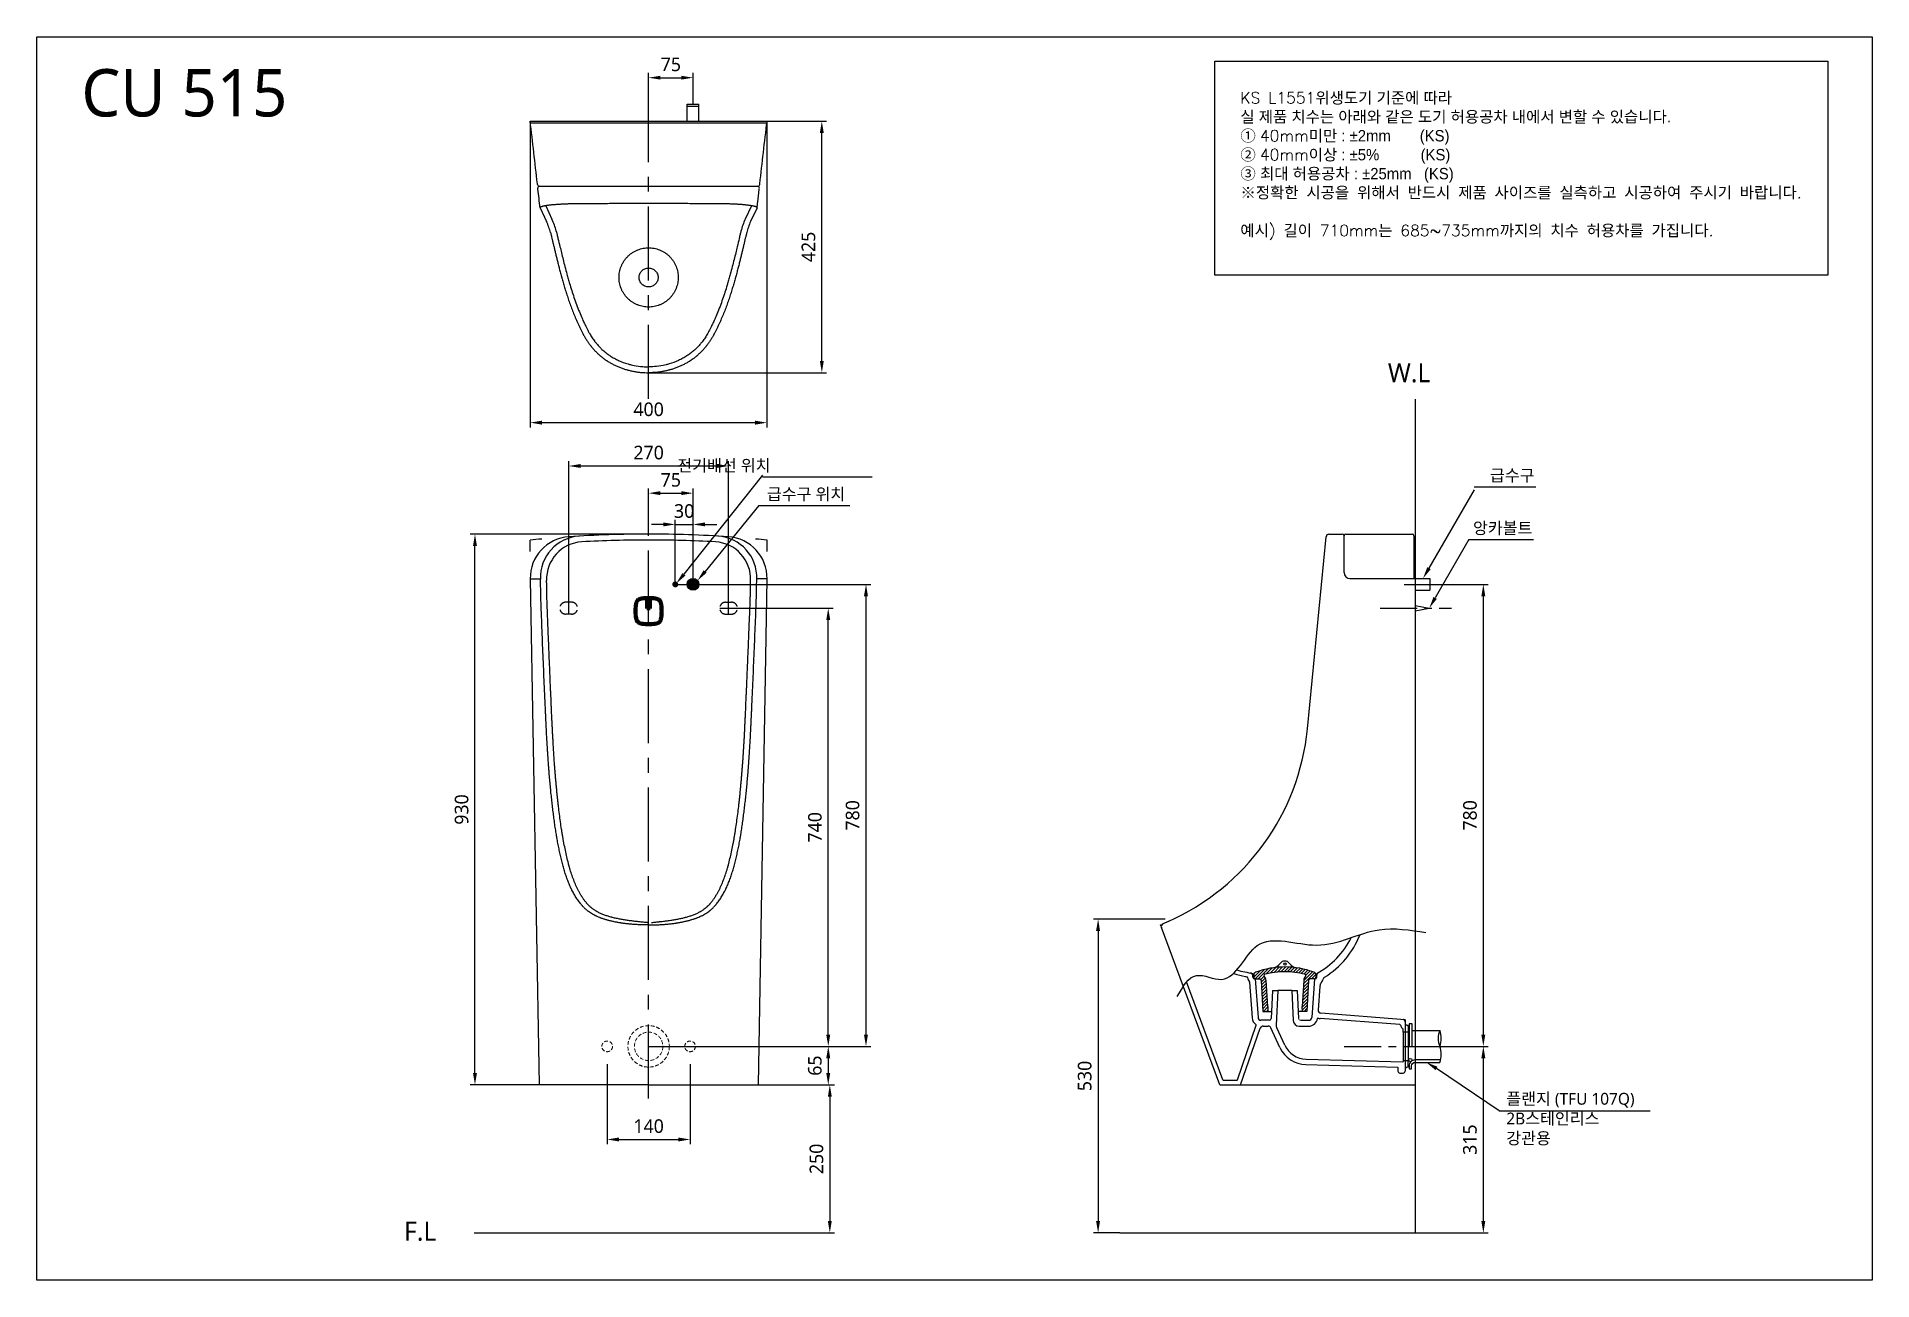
# Model space of a CAD drawing. Extents: x 7744 to 10844, y 0 to 2100.
import ezdxf

# ---------------------------------------------------------------- set-up
doc = ezdxf.new("R2010")
doc.units = 0
doc.header["$LTSCALE"] = 50
doc.header["$MEASUREMENT"] = 0
doc.linetypes.add('CENTER', pattern=[2, 1.25, -0.25, 0.25, -0.25])
doc.linetypes.add('HIDDEN', pattern=[0.375, 0.25, -0.125])
doc.layers.get('0').update_dxf_attribs({"linetype": 'CONTINUOUS'})
doc.layers.get('DEFPOINTS').update_dxf_attribs({"linetype": 'CONTINUOUS'})
for name, color, linetype in [('1', 1, 'CONTINUOUS'), ('2', 2, 'CONTINUOUS'), ('3', 3, 'CONTINUOUS'), ('5', 5, 'CONTINUOUS'), ('CENTER', 2, 'CENTER')]:
    doc.layers.add(name, color=color, linetype=linetype)
doc.styles.add('GHS', font='romans', dxfattribs={"bigfont": 'ghs'})
doc.styles.add('ROMANS', font='romans')
doc.styles.get("Standard").update_dxf_attribs({"font": 'NanumGothic.ttf'})
doc.dimstyles.get("Standard").update_dxf_attribs({"dimtxt": 0.18, "dimasz": 0.18, "dimexe": 0.18, "dimexo": 0.0625, "dimgap": 0.09, "dimtad": 0, "dimtih": 1, "dimtoh": 1, "dimdec": 4, "dimzin": 0, "dimdsep": 46, "dimtxsty": 'Standard', "dimcen": 0.09, "dimadec": 0, "dimazin": 0, "dimtfac": 1, "dimtdec": 4, "dimtofl": 0, "dimtmove": 0, "dimatfit": 3, "dimfxl": 0, "dimtolj": 1, "dimtzin": 0, "dimarcsym": 0})

msp = doc.modelspace()

# ---------------------------------------------------------------- texts
at = {"insert": (7819.7, 2045.3), "char_height": 80, "width": 456.6, "attachment_point": 1, "style": 'GHS'}
msp.add_mtext('{\\fNanumGothic|b0|i0|c0|p50;CU\\fNanumGothic|b0|i0|c129|p50; \\fNanumGothic|b0|i0|c0|p50;51\\fNanumGothic|b0|i0|c129|p50;5}', dxfattribs=at)
at = {"color": 2, "char_height": 32, "attachment_point": 1}
for s, width, insert in [('W.L', 165.581, (10026.2, 1548.5)), ('F.L', 118.452, (8364.6, 98.9))]:
    msp.add_mtext_dynamic_manual_height_columns(s, width=width, gutter_width=160, heights=[0], dxfattribs=dict(at, insert=insert))
at = {"layer": '1', "color": 2, "char_height": 20}
for s, insert, attachment_point in [('전기배선 위치', (8983.5, 1385.9), 3), ('급수구', (10273.9, 1369.2), 3), ('급수구 위치', (9109.7, 1337.6), 3), ('앙카볼트', (10270.3, 1280.3), 3), ('플랜지 (TFU 107Q)\\P2B스테인리스\\P강관용', (10226.2, 316.5), 1)]:
    msp.add_mtext(s, dxfattribs=dict(at, insert=insert, attachment_point=attachment_point))
at = {"layer": '2', "insert": (9777, 1881.6), "char_height": 19.2, "attachment_point": 4, "style": 'ROMANS'}
msp.add_mtext('{\\Fromans|c129;KS L1551\\fGulim|b0|i0|c129|p50;위생도기 기준에 따라 \\P실 제품 치수는 아래와 같은 도기 허용공차 내에서 변할 수 있습니다. \\Fromans|c129;\\P\\fGulim|b0|i0|c129|p50;① \\Fromans|c129;40mm\\fGulim|b0|i0|c129|p50;미만 : ±2mm       (KS)\\Fromans|c129; \\P\\fGulim|b0|i0|c129|p50;② \\Fromans|c129;40mm\\fGulim|b0|i0|c129|p50;이상 : ±5%          (KS)\\Fromans|c129;\\P\\fGulim|b0|i0|c129|p50;③ 최대 허용공차 : ±25mm   (KS)}\\P※정확한 시공을 위해서 반드시 제품 사이즈를 실측하고 시공하여 주시기 바랍니다.\\P\\P예시) 길이 710mm는 685~735mm까지의 치수 허용차를 가집니다.', dxfattribs=at)

# ---------------------------------------------------------------- blocks, each defined once
blk = doc.blocks.new('*D16')
at = {"layer": '3', "color": 3, "lineweight": -2}
for p, q in [((9650.1, 610), (9528.8, 610)), ((9536.8, 590), (9536.8, 100)), ((9573.6, 80), (9528.8, 80))]:
    blk.add_line(p, q, dxfattribs=at)
at = {"layer": '3', "color": 3}
for points in [[(9533.4, 590), (9540.1, 590), (9536.8, 610)], [(9533.4, 100), (9540.1, 100), (9536.8, 80)]]:
    blk.add_solid(points, dxfattribs=at)
at = {"layer": 'DEFPOINTS', "color": 0}
for p in [(9650.1, 610), (9536.8, 80), (9573.6, 80)]:
    blk.add_point(p, dxfattribs=at)
at = {"layer": '3', "color": 2, "insert": (9514.2, 345), "char_height": 23, "attachment_point": 5, "rotation": 90}
blk.add_mtext('\\A1;530', dxfattribs=at)
blk = doc.blocks.new('*D17')
at = {"layer": '3', "color": 3, "lineweight": -2}
for p, q in [((8707.7, 364.9), (8707.7, 229.8)), ((8847.7, 364.9), (8847.7, 229.8)), ((8727.7, 237.8), (8827.7, 237.8))]:
    blk.add_line(p, q, dxfattribs=at)
at = {"layer": '3', "color": 3}
for points in [[(8727.7, 241.1), (8727.7, 234.4), (8707.7, 237.8)], [(8827.7, 241.1), (8827.7, 234.4), (8847.7, 237.8)]]:
    blk.add_solid(points, dxfattribs=at)
at = {"layer": 'DEFPOINTS', "color": 0}
for p in [(8707.7, 364.9), (8847.7, 364.9), (8847.7, 237.8)]:
    blk.add_point(p, dxfattribs=at)
at = {"layer": '3', "color": 2, "insert": (8777.7, 260.2), "char_height": 23, "attachment_point": 5}
blk.add_mtext('\\A1;140', dxfattribs=at)
blk = doc.blocks.new('*D18')
at = {"layer": '3', "color": 3, "lineweight": -2}
for p, q in [((8962.7, 330), (9091.7, 330)), ((9083.7, 310), (9083.7, 100)), ((9072.2, 80), (9091.7, 80))]:
    blk.add_line(p, q, dxfattribs=at)
at = {"layer": '3', "color": 3}
for points in [[(9080.4, 310), (9087, 310), (9083.7, 330)], [(9080.4, 100), (9087, 100), (9083.7, 80)]]:
    blk.add_solid(points, dxfattribs=at)
at = {"layer": 'DEFPOINTS', "color": 0}
for p in [(8962.7, 330), (9072.2, 80), (9083.7, 80)]:
    blk.add_point(p, dxfattribs=at)
at = {"layer": '3', "color": 2, "insert": (9061.2, 205), "char_height": 23, "attachment_point": 5, "rotation": 90}
blk.add_mtext('\\A1;250', dxfattribs=at)
blk = doc.blocks.new('*D19')
at = {"layer": '3', "color": 3, "lineweight": -2}
for p, q in [((8777.7, 395), (9089.1, 395)), ((9081.1, 375), (9081.1, 350)), ((8962.7, 330), (9089.1, 330))]:
    blk.add_line(p, q, dxfattribs=at)
at = {"layer": '3', "color": 3}
for points in [[(9077.7, 375), (9084.4, 375), (9081.1, 395)], [(9077.7, 350), (9084.4, 350), (9081.1, 330)]]:
    blk.add_solid(points, dxfattribs=at)
at = {"layer": 'DEFPOINTS', "color": 0}
for p in [(8777.7, 395), (8962.7, 330), (9081.1, 330)]:
    blk.add_point(p, dxfattribs=at)
at = {"layer": '3', "color": 2, "insert": (9058.5, 362.5), "char_height": 23, "attachment_point": 5, "rotation": 90}
blk.add_mtext('\\A1;65', dxfattribs=at)
blk = doc.blocks.new('*D20')
at = {"layer": '3', "color": 3, "lineweight": -2}
for p, q in [((8642.7, 1125), (8642.7, 1383.1)), ((8662.7, 1375.1), (8892.7, 1375.1)), ((8912.7, 1125), (8912.7, 1383.1))]:
    blk.add_line(p, q, dxfattribs=at)
at = {"layer": '3', "color": 3}
for points in [[(8662.7, 1378.4), (8662.7, 1371.8), (8642.7, 1375.1)], [(8892.7, 1378.4), (8892.7, 1371.8), (8912.7, 1375.1)]]:
    blk.add_solid(points, dxfattribs=at)
at = {"layer": 'DEFPOINTS', "color": 0}
for p in [(8912.7, 1375.1), (8642.7, 1125), (8912.7, 1125)]:
    blk.add_point(p, dxfattribs=at)
at = {"layer": '3', "color": 2, "insert": (8777.7, 1397.6), "char_height": 23, "attachment_point": 5}
blk.add_mtext('\\A1;270', dxfattribs=at)
blk = doc.blocks.new('*D21')
at = {"layer": '3', "color": 3, "lineweight": -2}
for p, q in [((8577.7, 1957.5), (8577.7, 1440.3)), ((8977.6, 1957.5), (8977.6, 1440.3)), ((8597.7, 1448.3), (8957.6, 1448.3))]:
    blk.add_line(p, q, dxfattribs=at)
at = {"layer": '3', "color": 3}
for points in [[(8597.7, 1451.6), (8597.7, 1444.9), (8577.7, 1448.3)], [(8957.6, 1451.6), (8957.6, 1444.9), (8977.6, 1448.3)]]:
    blk.add_solid(points, dxfattribs=at)
at = {"layer": 'DEFPOINTS', "color": 0}
for p in [(8577.7, 1957.5), (8977.6, 1957.5), (8977.6, 1448.3)]:
    blk.add_point(p, dxfattribs=at)
at = {"layer": '3', "color": 2, "insert": (8777.7, 1470.7), "char_height": 23, "attachment_point": 5}
blk.add_mtext('\\A1;400', dxfattribs=at)
blk = doc.blocks.new('*D15')
at = {"color": 3, "lineweight": -2}
for p, q in [((8777.7, 1267.9), (8777.7, 1337.2)), ((8852.7, 1185), (8852.7, 1337.2)), ((8797.7, 1329.2), (8832.7, 1329.2))]:
    blk.add_line(p, q, dxfattribs=at)
at = {"color": 3}
for points in [[(8797.7, 1332.6), (8797.7, 1325.9), (8777.7, 1329.2)], [(8832.7, 1332.6), (8832.7, 1325.9), (8852.7, 1329.2)]]:
    blk.add_solid(points, dxfattribs=at)
at = {"layer": 'DEFPOINTS', "color": 0}
for p in [(8852.7, 1329.2), (8777.7, 1267.9), (8852.7, 1185)]:
    blk.add_point(p, dxfattribs=at)
at = {"color": 2, "insert": (8815.2, 1351.6), "char_height": 23, "attachment_point": 5}
blk.add_mtext('\\A1;75', dxfattribs=at)
blk = doc.blocks.new('*D22')
at = {"color": 3, "lineweight": -2}
for p, q in [((8977.3, 1957.5), (9078.2, 1957.5)), ((9070.2, 1552.5), (9070.2, 1937.5)), ((8777.4, 1532.5), (9078.2, 1532.5))]:
    blk.add_line(p, q, dxfattribs=at)
at = {"color": 3}
for points in [[(9066.9, 1937.5), (9073.5, 1937.5), (9070.2, 1957.5)], [(9066.9, 1552.5), (9073.5, 1552.5), (9070.2, 1532.5)]]:
    blk.add_solid(points, dxfattribs=at)
at = {"layer": 'DEFPOINTS', "color": 0}
for p in [(8977.3, 1957.5), (9070.2, 1957.5), (8777.4, 1532.5)]:
    blk.add_point(p, dxfattribs=at)
at = {"color": 2, "insert": (9047.7, 1745), "char_height": 23, "attachment_point": 5, "rotation": 90}
blk.add_mtext('\\A1;425', dxfattribs=at)
blk = doc.blocks.new('*D25')
at = {"color": 3, "lineweight": -2}
for p, q in [((8777.7, 1988.7), (8777.7, 2038.8)), ((8797.7, 2030.8), (8832.7, 2030.8)), ((8852.7, 1986.3), (8852.7, 2038.8))]:
    blk.add_line(p, q, dxfattribs=at)
at = {"color": 3}
for points in [[(8797.7, 2034.1), (8797.7, 2027.5), (8777.7, 2030.8)], [(8832.7, 2034.1), (8832.7, 2027.5), (8852.7, 2030.8)]]:
    blk.add_solid(points, dxfattribs=at)
at = {"layer": 'DEFPOINTS', "color": 0}
for p in [(8852.7, 2030.8), (8777.7, 1988.7), (8852.7, 1986.3)]:
    blk.add_point(p, dxfattribs=at)
at = {"color": 2, "insert": (8815.2, 2053.2), "char_height": 23, "attachment_point": 5}
blk.add_mtext('\\A1;75', dxfattribs=at)
blk = doc.blocks.new('*D26')
at = {"color": 3, "lineweight": -2}
for p, q in [((10072.2, 395), (10195.4, 395)), ((10187.4, 100), (10187.4, 375)), ((10072.2, 80), (10195.4, 80))]:
    blk.add_line(p, q, dxfattribs=at)
at = {"color": 3}
for points in [[(10184, 375), (10190.7, 375), (10187.4, 395)], [(10184, 100), (10190.7, 100), (10187.4, 80)]]:
    blk.add_solid(points, dxfattribs=at)
at = {"layer": 'DEFPOINTS', "color": 0}
for p in [(10072.2, 395), (10187.4, 395), (10072.2, 80)]:
    blk.add_point(p, dxfattribs=at)
at = {"color": 2, "insert": (10164.8, 237.5), "char_height": 23, "attachment_point": 5, "rotation": 90}
blk.add_mtext('\\A1;315', dxfattribs=at)
blk = doc.blocks.new('*D27')
at = {"color": 3, "lineweight": -2}
for p, q in [((10097.2, 1175.2), (10195.4, 1175.2)), ((10187.4, 415), (10187.4, 1155.2)), ((10072.2, 395), (10195.4, 395))]:
    blk.add_line(p, q, dxfattribs=at)
at = {"color": 3}
for points in [[(10184, 1155.2), (10190.7, 1155.2), (10187.4, 1175.2)], [(10184, 415), (10190.7, 415), (10187.4, 395)]]:
    blk.add_solid(points, dxfattribs=at)
at = {"layer": 'DEFPOINTS', "color": 0}
for p in [(10097.2, 1175.2), (10187.4, 1175.2), (10072.2, 395)]:
    blk.add_point(p, dxfattribs=at)
at = {"color": 2, "insert": (10164.9, 785.1), "char_height": 23, "attachment_point": 5, "rotation": 90}
blk.add_mtext('\\A1;780', dxfattribs=at)
blk = doc.blocks.new('*D28')
at = {"color": 3, "lineweight": -2}
for p, q in [((8897.7, 1135), (9089.1, 1135)), ((9081.1, 415), (9081.1, 1115)), ((8856.7, 395), (9089.1, 395))]:
    blk.add_line(p, q, dxfattribs=at)
at = {"color": 3}
for points in [[(9077.7, 1115), (9084.4, 1115), (9081.1, 1135)], [(9077.7, 415), (9084.4, 415), (9081.1, 395)]]:
    blk.add_solid(points, dxfattribs=at)
at = {"layer": 'DEFPOINTS', "color": 0}
for p in [(8897.7, 1135), (9081.1, 1135), (8856.7, 395)]:
    blk.add_point(p, dxfattribs=at)
at = {"color": 2, "insert": (9058.6, 765), "char_height": 23, "attachment_point": 5, "rotation": 90}
blk.add_mtext('\\A1;740', dxfattribs=at)
blk = doc.blocks.new('*D83')
at = {"color": 3, "lineweight": -2}
for p, q in [((8822.7, 1175.2), (9152.8, 1175.2)), ((9144.8, 1155.2), (9144.8, 415)), ((9089.1, 395), (9152.8, 395))]:
    blk.add_line(p, q, dxfattribs=at)
at = {"color": 3}
for points in [[(9141.4, 1155.2), (9148.1, 1155.2), (9144.8, 1175.2)], [(9141.4, 415), (9148.1, 415), (9144.8, 395)]]:
    blk.add_solid(points, dxfattribs=at)
at = {"layer": 'DEFPOINTS', "color": 0}
for p in [(8822.7, 1175.2), (9089.1, 395), (9144.8, 395)]:
    blk.add_point(p, dxfattribs=at)
at = {"color": 2, "insert": (9122.2, 785.1), "char_height": 23, "attachment_point": 5, "rotation": 90}
blk.add_mtext('\\A1;780', dxfattribs=at)
blk = doc.blocks.new('*D84')
at = {"color": 3, "lineweight": -2}
for p, q in [((8777.7, 1260), (8476.4, 1260)), ((8484.4, 350), (8484.4, 1240)), ((8592.7, 330), (8476.4, 330))]:
    blk.add_line(p, q, dxfattribs=at)
at = {"color": 3}
for points in [[(8481.1, 1240), (8487.8, 1240), (8484.4, 1260)], [(8481.1, 350), (8487.8, 350), (8484.4, 330)]]:
    blk.add_solid(points, dxfattribs=at)
at = {"layer": 'DEFPOINTS', "color": 0}
for p in [(8484.4, 1260), (8777.7, 1260), (8592.7, 330)]:
    blk.add_point(p, dxfattribs=at)
at = {"color": 2, "insert": (8461.9, 795), "char_height": 23, "attachment_point": 5, "rotation": 90}
blk.add_mtext('\\A1;930', dxfattribs=at)
blk = doc.blocks.new('*D86')
at = {"color": 3, "lineweight": -2}
for p, q in [((8802.7, 1276.4), (8782.7, 1276.4)), ((8822.7, 1172.7), (8822.7, 1284.4)), ((8822.7, 1276.4), (8852.7, 1276.4)), ((8852.7, 1165.2), (8852.7, 1284.4)), ((8872.7, 1276.4), (8892.7, 1276.4))]:
    blk.add_line(p, q, dxfattribs=at)
at = {"color": 3}
for points in [[(8802.7, 1279.7), (8802.7, 1273.1), (8822.7, 1276.4)], [(8872.7, 1279.7), (8872.7, 1273.1), (8852.7, 1276.4)]]:
    blk.add_solid(points, dxfattribs=at)
at = {"layer": 'DEFPOINTS', "color": 0}
for p in [(8852.7, 1276.4), (8822.7, 1172.7), (8852.7, 1165.2)]:
    blk.add_point(p, dxfattribs=at)
at = {"color": 2, "insert": (8837.7, 1298.9), "char_height": 23, "attachment_point": 5}
blk.add_mtext('\\A1;30', dxfattribs=at)

# ---------------------------------------------------------------- dimensions: what is measured, and where the dimension line sits
for base, p1, p2, picture, middle in [((8852.7, 2030.8), (8777.7, 1988.7), (8852.7, 1986.3), '*D25', (8815.2, 2053.2)), ((8852.7, 1329.2), (8777.7, 1267.9), (8852.7, 1185), '*D15', (8815.2, 1351.6)), ((8852.7, 1276.4), (8822.7, 1172.7), (8852.7, 1165.2), '*D86', (8837.7, 1298.9))]:
    dim = msp.add_linear_dim(base=base, p1=p1, p2=p2, dimstyle='Standard', override={"dimtxt": 23, "dimasz": 20, "dimexe": 8, "dimexo": 0, "dimgap": 10, "dimtad": 1, "dimtih": 0, "dimdec": 0, "dimzin": 8, "dimcen": 0.9, "dimclrd": 3, "dimclre": 3, "dimclrt": 2, "dimtdec": 0, "dimtix": 1, "dimtofl": 1, "dimarcsym": 1})
    dim.commit()
    dim.dimension.update_dxf_attribs({"geometry": picture, "text_midpoint": middle})
for base, p1, p2, picture, middle in [((9070.2, 1957.5), (8777.4, 1532.5), (8977.3, 1957.5), '*D22', (9047.7, 1745)), ((8484.4, 1260), (8592.7, 330), (8777.7, 1260), '*D84', (8461.9, 795)), ((9144.8, 395), (8822.7, 1175.2), (9089.1, 395), '*D83', (9122.2, 785.1)), ((10187.4, 1175.2), (10072.2, 395), (10097.2, 1175.2), '*D27', (10164.9, 785.1)), ((9081.1, 1135), (8856.7, 395), (8897.7, 1135), '*D28', (9058.6, 765)), ((10187.4, 395), (10072.2, 80), (10072.2, 395), '*D26', (10164.8, 237.5))]:
    dim = msp.add_linear_dim(base=base, p1=p1, p2=p2, angle=90, dimstyle='Standard', override={"dimtxt": 23, "dimasz": 20, "dimexe": 8, "dimexo": 0, "dimgap": 10, "dimtad": 1, "dimtih": 0, "dimdec": 0, "dimzin": 8, "dimcen": 0.9, "dimclrd": 3, "dimclre": 3, "dimclrt": 2, "dimtdec": 0, "dimtix": 1, "dimtofl": 1, "dimarcsym": 1})
    dim.commit()
    dim.dimension.update_dxf_attribs({"geometry": picture, "text_midpoint": middle})
at = {"layer": '3'}
for base, p1, p2, picture, middle in [((8977.6, 1448.3), (8577.7, 1957.5), (8977.6, 1957.5), '*D21', (8777.7, 1470.7)), ((8912.6, 1375.1), (8642.7, 1125), (8912.6, 1125), '*D20', (8777.7, 1397.6)), ((8847.7, 237.8), (8707.7, 364.9), (8847.7, 364.9), '*D17', (8777.7, 260.2))]:
    dim = msp.add_linear_dim(base=base, p1=p1, p2=p2, dimstyle='Standard', override={"dimtxt": 23, "dimasz": 20, "dimexe": 8, "dimexo": 0, "dimgap": 10, "dimtad": 1, "dimtih": 0, "dimdec": 0, "dimzin": 8, "dimcen": 0.9, "dimclrd": 3, "dimclre": 3, "dimclrt": 2, "dimtdec": 0, "dimtix": 1, "dimtofl": 1, "dimarcsym": 1}, dxfattribs=at)
    dim.commit()
    dim.dimension.update_dxf_attribs({"geometry": picture, "text_midpoint": middle})
for base, p1, p2, picture, middle in [((9536.8, 80), (9650.1, 610), (9573.6, 80), '*D16', (9514.2, 345)), ((9083.7, 80), (8962.7, 330), (9072.2, 80), '*D18', (9061.2, 205))]:
    dim = msp.add_linear_dim(base=base, p1=p1, p2=p2, angle=90, dimstyle='Standard', override={"dimtxt": 23, "dimasz": 20, "dimexe": 8, "dimexo": 0, "dimgap": 10, "dimtad": 1, "dimtih": 0, "dimdec": 0, "dimzin": 8, "dimcen": 0.9, "dimclrd": 3, "dimclre": 3, "dimclrt": 2, "dimtdec": 0, "dimtix": 1, "dimtofl": 1, "dimarcsym": 1}, dxfattribs=at)
    dim.commit()
    dim.dimension.update_dxf_attribs({"geometry": picture, "text_midpoint": middle})
dim = msp.add_linear_dim(base=(9081.1, 330), p1=(8777.7, 395), p2=(8962.7, 330), angle=90, dimstyle='Standard', override={"dimtxt": 23, "dimasz": 20, "dimexe": 8, "dimexo": 0, "dimgap": 10, "dimtad": 1, "dimtih": 0, "dimdec": 0, "dimzin": 8, "dimcen": 0.9, "dimclrd": 3, "dimclre": 3, "dimclrt": 2, "dimtdec": 0, "dimtix": 1, "dimtofl": 1, "dimarcsym": 1}, dxfattribs=at)
dim.commit()
dim.dimension.update_dxf_attribs({"geometry": '*D19', "text_midpoint": (9081.1, 362.5), "dimtype": 160})

# ---------------------------------------------------------------- hatches: boundary and pattern name
at = {"layer": '3'}
h = msp.add_hatch(dxfattribs=at)
h.set_pattern_fill('ANSI31', color=3, scale=30)
h.set_pattern_definition([(45, (-72029.1726, 32815.6174), (-2.65165043, 2.65165043), [])])
h.paths.add_polyline_path([(9852.2, 529.1, 0.09013), (9802.9, 520.2, 0.31242), (9799.7, 515.5), (9799.7, 511.9, 0.414214), (9802.7, 508.9), (9809.4, 508.9, -0.39828), (9812.4, 506.1), (9815.2, 454.1), (9823.2, 454.1), (9823.6, 462.1), (9822.8, 462.1), (9820.3, 506.5, 0.175822), (9817.4, 513.4, -0.566716), (9818.4, 516.7, -0.064923), (9852.2, 521.1)])
h.paths.add_polyline_path([(9852.2, 529.1), (9852.2, 521.1, -0.064923), (9886.1, 516.7, -0.566716), (9887, 513.4, 0.175822), (9884.1, 506.5), (9881.6, 462.1), (9880.8, 462.1), (9881.2, 454.1), (9889.2, 454.1), (9892, 506.1, -0.39828), (9895, 508.9), (9901.7, 508.9, 0.414214), (9904.7, 511.9), (9904.7, 515.5, 0.31242), (9901.5, 520.2, 0.09013)])

# ---------------------------------------------------------------- linework, layer by layer
at = {"color": 7, "linetype": 'ByBlock'}
for p, q in [((8842.7, 1961.3), (8842.7, 1986.3)), ((8862.7, 1961.3), (8862.7, 1986.3)), ((8842.7, 1957.5), (8842.7, 1982.5)), ((8862.7, 1957.5), (8862.7, 1982.5)), ((10072.2, 1185.2), (10097.2, 1185.2)), ((10072.2, 1165.2), (10097.2, 1165.2))]:
    msp.add_line(p, q, dxfattribs=at)
at = {"color": 7}
for p, q in [((8842.7, 1986.3), (8862.7, 1986.3)), ((8577.7, 1957.5), (8977.7, 1957.5)), ((8577.7, 1954.5), (8977.7, 1954.5)), ((8842.7, 1982.5), (8862.7, 1982.5)), ((8593, 1847.5), (8961.7, 1847.5)), ((8594.5, 1811.1), (8605.5, 1787.7)), ((8603.9, 1814.5), (8614.5, 1791.9)), ((8951.4, 1814.5), (8940.8, 1791.9)), ((8960.9, 1811.1), (8949.9, 1787.7)), ((9952.2, 1195), (9952.2, 1257)), ((9962.2, 1185), (10072.2, 1185)), ((10097.2, 1185.2), (10097.2, 1165.2))]:
    msp.add_line(p, q, dxfattribs=at)
at = {"color": 7, "linetype": 'CENTER', "ltscale": 2}
msp.add_line((10053.5, 1175.2), (10103.8, 1175.2), dxfattribs=at)
for p in [(10072.2, 1139.7), (10072.2, 1130.4)]:
    msp.add_line(p, (10096.1, 1135))
at = {"color": 3}
for p, q in [((9747.5, 338.7), (9686.3, 503.9)), ((9792.6, 503.2), (9796.9, 443.1)), ((9798.2, 511.9), (9798.2, 518.3)), ((9802.2, 508.9), (9806.9, 443.8)), ((9902.1, 508.9), (9897.5, 443.8)), ((9906.2, 511.9), (9906.2, 518.3)), ((9911.3, 496.8), (9908.4, 456.2)), ((9831.2, 489.1), (9829, 442)), ((9831.2, 489.1), (9840.2, 489.1)), ((9840.2, 489.1), (9837.6, 430.7)), ((9864.2, 489.1), (9840.2, 489.1)), ((9864.2, 489.1), (9873.2, 489.1)), ((9864.2, 489.1), (9866.4, 438.7)), ((9873.2, 489.1), (9875.4, 442)), ((9826, 439.1), (9811.9, 439.1)), ((9878.4, 439.1), (9892.5, 439.1)), ((10055.2, 440), (10052.4, 440.2)), ((10055.2, 440), (10055.2, 437.3)), ((10055.2, 437.3), (10055.2, 433.7)), ((9772, 338.7), (9803.8, 430.6)), ((9777.2, 330), (9810.6, 426)), ((9815.3, 429.1), (9824, 429.1)), ((9843.8, 393.3), (9828.5, 426.2)), ((9852, 397), (9838.5, 426.1)), ((9876.4, 429.1), (9892.5, 429.1)), ((10052.2, 419), (10052.2, 424.2)), ((10052.2, 419), (10052.2, 371)), ((10060.2, 419), (10052.2, 419)), ((10055.2, 433.7), (10055.2, 356.7)), ((10057.4, 430.8), (10055.2, 431.3)), ((10059.1, 430.3), (10057.4, 430.8)), ((10060.2, 430), (10059.1, 430.3)), ((10060.2, 430), (10060.2, 428.9)), ((10060.2, 428.9), (10060.2, 419)), ((10060.2, 419), (10060.2, 371)), ((10067.2, 422), (10113.7, 422)), ((9888.1, 373.3), (10051.3, 368.8)), ((9887.8, 364.3), (10043.2, 360)), ((10043.2, 360), (10043.2, 353)), ((10046.2, 350), (10052.2, 350)), ((10052.2, 371), (10060.2, 371)), ((10057.4, 359.3), (10055.2, 358.7)), ((10055.2, 356.7), (10055.2, 353)), ((10059.1, 359.7), (10057.4, 359.3)), ((10060.2, 360), (10059.1, 359.7)), ((10060.2, 361.2), (10060.2, 371)), ((10060.2, 360), (10060.2, 361.2)), ((9748.5, 338), (9771.1, 338))]:
    msp.add_line(p, q, dxfattribs=at)
at = {"color": 3, "linetype": 'HIDDEN', "lineweight": 0}
for p, q in [((9802.2, 508.9), (9801.2, 508.9)), ((9902.2, 508.9), (9903.2, 508.9))]:
    msp.add_line(p, q, dxfattribs=at)
at = {"color": 3, "ltscale": 0.5}
for p, q in [((10046.6, 431.7), (9912, 441.9)), ((10055.2, 440), (9912.8, 450.8))]:
    msp.add_line(p, q, dxfattribs=at)
at = {"color": 2, "linetype": 'CENTER'}
msp.add_line((9952.4, 395), (10088.6, 395), dxfattribs=at)
for points, const_width in [([(8820.2, 1175.2, 1), (8825.2, 1175.2, 1)], 5), ([(8847.7, 1175.2, 1), (8857.7, 1175.2, 1)], 10)]:
    msp.add_lwpolyline(points, format="xyb", close=True, dxfattribs=dict(const_width=const_width))
at = {"color": 3}
msp.add_lwpolyline([(10067.2, 395), (10067.2, 433), (10062.2, 433), (10062.2, 395)], dxfattribs=at)
msp.add_lwpolyline([(10114.8, 372), (10072.2, 372, 0.414214), (10062.2, 362), (10062.2, 357), (10066.2, 357), (10066.2, 362, -0.414214), (10072.2, 368), (10113.7, 368)], format="xyb", dxfattribs=at)
msp.add_circle((8852.7, 1175.2), 10)
msp.add_circle((10064, 371.9), 2.85, dxfattribs=at)
at = {"color": 7}
for centre, radius, start, end in [((8593, 1850.5), 3, 186.4848, 270), ((8593.6, 1844.5), 3, 90, 186.4776), ((8961.7, 1844.5), 3, 353.521, 90), ((8962.4, 1850.5), 3, 270, 353.5152), ((8514.9, 1745.2), 100, 13.8853, 25.1375), ((8514.9, 1745.2), 110, 13.8853, 25.1375), ((9040.4, 1745.2), 110, 154.8625, 166.1147), ((9040.4, 1745.2), 100, 154.8625, 166.1147), ((9949.2, 1257), 3, 0, 90), ((9955.2, 1257), 3, 90, 180), ((9962.2, 1195), 10, 180, 270)]:
    msp.add_arc(centre, radius, start, end, dxfattribs=at)
at = {"color": 3}
for centre, radius, start, end in [((9840.6, 639.5), 137.8, 298.4239, 333.7474), ((9840.7, 638.2), 148.8, 301.7768, 338.4747), ((9829.9, 736.1), 220.1, 254.4656, 261.7221), ((9788.2, 511.2), 1, 3.1122, 77.5253), ((9801.2, 511.9), 12, 183.1122, 222.6721), ((9791.6, 503.1), 1, 3.764, 42.6721), ((9793.2, 514.2), 5, 360, 78.1092), ((9801.2, 511.9), 3, 180, 270), ((9903.2, 511.9), 3, 270, 0), ((9911.2, 515.3), 5, 119.6259, 180), ((9921.3, 496.2), 10, 139.0331, 176.236), ((9903.2, 511.9), 14, 319.0331, 346.5001), ((9921.7, 507.5), 5, 121.7768, 166.5001), ((9811.9, 444.1), 15, 183.764, 235.5129), ((9811.9, 444.1), 5, 183.764, 270), ((9826, 442.1), 3, 270, 357.5785), ((9876.4, 439.1), 10, 182.5396, 270), ((9892.5, 444.1), 5, 270, 356.236), ((9892.5, 444.1), 15, 270, 351.2776), ((9908.3, 441.7), 1, 70.2165, 171.2776), ((9913.4, 455.8), 5, 175.8866, 263.4982), ((9913.4, 455.8), 14, 250.2165, 264.369), ((10052.2, 437.3), 3, 0, 85.6854), ((9802.8, 430.9), 1, 340.9589, 55.5129), ((9815.3, 424.1), 5, 90, 158.1733), ((9824, 424.1), 5, 24.8162, 90), ((9847.6, 430.3), 10, 177.4604, 204.8162), ((10046.5, 430.7), 1, 13.2217, 85.6621), ((10058.2, 433.4), 11, 193.2217, 236.9443), ((10058.2, 433.7), 3, 180, 255.4258), ((10058.7, 428.9), 1.5, 0, 75.4258), ((10148.9, 408.5), 37.7, 159.017, 200.983), ((10078.5, 408.5), 37.7, 339.017, 20.983), ((10081.7, 381.5), 34.7, 337.1263, 22.8737), ((10046.2, 353), 3, 180, 270), ((10051.3, 369.8), 1, 268.445, 7.7633), ((10060.2, 371), 8, 180, 187.7633), ((10052.2, 353), 3, 270, 0), ((10058.2, 356.4), 3, 104.5742, 180), ((10058.7, 361.2), 1.5, 284.5742, 0), ((9748.5, 339), 1, 200.3231, 270), ((9771.1, 339), 1, 270, 338.1733)]:
    msp.add_arc(centre, radius, start, end, dxfattribs=at)
at = {"color": 3, "lineweight": 0}
msp.add_arc((9878.4, 442.1), 3, 182.4215, 270, dxfattribs=at)
at = {"color": 3, "ltscale": 0.5}
for radius in [50, 41]:
    msp.add_arc((9889.2, 414.2), radius, 204.8162, 268.445, dxfattribs=at)
at = {"color": 3}
msp.add_spline([(9670.6, 479), (9703.1, 514.7), (9745.5, 508.2), (9805.7, 565.1), (9905.7, 566), (10011.5, 592), (10090.4, 587.1)], degree=3, dxfattribs=at)
at = {"color": 3, "linetype": 'Continuous'}
msp.add_open_spline([(9765.3, 518.1), (9765.5, 518), (9765.8, 517.9), (9772.7, 515.9), (9779.2, 514.3), (9786.7, 512.6), (9787.6, 512.4), (9788.4, 512.2)], degree=3, knots=[0.7238573, 0.7238573, 0.7238573, 0.7238573, 0.728612, 0.728612, 0.8384029, 0.8384029, 0.8528683, 0.8528683, 0.8528683, 0.8528683], dxfattribs=at)
at = {"layer": '1', "color": 3}
for p, q in [((8970.2, 1359.5), (8837.4, 1192.2)), ((8970.2, 1356.6), (9155.5, 1356.6)), ((10172.1, 1334.9), (10095.6, 1202.5)), ((10172.1, 1339.9), (10275.8, 1339.9)), ((8963.8, 1308.2), (8873.2, 1196.9)), ((8963.8, 1308.2), (9117.6, 1308.2)), ((10163, 1251), (10106.1, 1152.4)), ((10163, 1251), (10272.2, 1251)), ((10214.4, 286.1), (10108.3, 357.8)), ((10214.4, 286.1), (10469.2, 286.1))]:
    msp.add_line(p, q, dxfattribs=at)
for points in [[(8834.8, 1194.3), (8839.9, 1190), (8824.5, 1176.9)], [(8870.6, 1199.1), (8875.7, 1194.8), (8860.3, 1181.7)], [(10092.7, 1204.2), (10098.5, 1200.8), (10085.6, 1185.2)], [(10103.2, 1154), (10108.9, 1150.7), (10096.1, 1135)], [(10106.6, 354.9), (10110, 360.6), (10091.1, 368)]]:
    msp.add_solid(points, dxfattribs=at)
at = {"layer": '2', "linetype": 'HIDDEN'}
for p, q in [((8647.7, 1145), (8637.7, 1145)), ((8647.7, 1125), (8637.7, 1125)), ((8907.7, 1145), (8917.7, 1145)), ((8907.7, 1125), (8917.7, 1125))]:
    msp.add_line(p, q, dxfattribs=at)
at = {"layer": '2', "linetype": 'HIDDEN', "lineweight": 0, "ltscale": 0.5}
for centre, radius in [((8707.7, 395), 9), ((8777.7, 395), 35), ((8777.7, 395), 24), ((8847.7, 395), 9)]:
    msp.add_circle(centre, radius, dxfattribs=at)
at = {"layer": '2', "linetype": 'HIDDEN'}
for centre, start, end in [((8637.7, 1135), 90, 270), ((8647.7, 1135), 270, 90), ((8907.7, 1135), 90, 270), ((8917.7, 1135), 270, 90)]:
    msp.add_arc(centre, 10, start, end, dxfattribs=at)
at = {"layer": '3', "color": 1}
for p, q in [((10072.2, 1488.2), (10072.2, 80)), ((8483.1, 80), (9072.2, 80)), ((9573.6, 80), (10072.2, 80))]:
    msp.add_line(p, q, dxfattribs=at)
at = {"layer": '3', "color": 3}
for p, q in [((8577.7, 1230.7), (8577.7, 1250)), ((8977.7, 1230.7), (8977.7, 1250)), ((9799.7, 515.5), (9799.7, 511.9)), ((9802.7, 508.9), (9809.4, 508.9)), ((9812.4, 506.1), (9815.2, 454.1)), ((9820.3, 506.5), (9822.8, 462.1)), ((9884.1, 506.5), (9881.6, 462.1)), ((9892, 506.1), (9889.2, 454.1)), ((9901.7, 508.9), (9895, 508.9)), ((9904.7, 515.5), (9904.7, 511.9)), ((9815.2, 454.1), (9823.2, 454.1)), ((9822.8, 462.1), (9823.6, 462.1)), ((9823.6, 462.1), (9823.2, 454.1)), ((9823.2, 454.1), (9829.6, 454.1)), ((9881.2, 454.1), (9874.8, 454.1)), ((9880.8, 462.1), (9881.2, 454.1)), ((9881.6, 462.1), (9880.8, 462.1)), ((9889.2, 454.1), (9881.2, 454.1))]:
    msp.add_line(p, q, dxfattribs=at)
at = {"layer": '3', "color": 7}
for p, q in [((9890.5, 931.1), (9921.7, 1255.5)), ((9926.7, 1260), (9949.2, 1260)), ((9955.2, 1260), (10067.2, 1260)), ((10070.2, 1257), (10070.2, 1185)), ((8577.7, 1184.4), (8592.7, 330)), ((8577.7, 1184.4), (8594.9, 1184.4)), ((8977.6, 1184.4), (8960.4, 1184.4)), ((8977.6, 1184.4), (8962.7, 330)), ((10072.2, 1170), (10072.2, 330)), ((9642.2, 600), (9644.4, 601)), ((9643, 597.8), (9642.2, 600)), ((9742.2, 330), (9643.8, 595.6)), ((9655, 605.7), (9646.5, 601.9)), ((8777.7, 330), (8592.7, 330)), ((8777.7, 330), (8962.7, 330)), ((9742.2, 330), (10072.2, 330))]:
    msp.add_line(p, q, dxfattribs=at)
at = {"layer": '3', "color": 7, "linetype": 'Continuous', "lineweight": 70}
for p, q in [((8774.9, 1151.5), (8774.9, 1134.2)), ((8774.9, 1151.5), (8774.9, 1134.2)), ((8780.4, 1151.5), (8780.4, 1134.2)), ((8780.4, 1151.5), (8780.4, 1134.2)), ((8774.9, 1134.2), (8780.4, 1134.2)), ((8774.9, 1134.2), (8780.4, 1134.2))]:
    msp.add_line(p, q, dxfattribs=at)
at = {"layer": '3'}
msp.add_lwpolyline([(9733.9, 2058.6), (10769, 2058.6), (10769, 1697.1), (9733.9, 1697.1)], close=True, dxfattribs=at)
at = {"layer": '3', "color": 3}
msp.add_circle((9852.2, 534.1), 2, dxfattribs=at)
at = {"layer": '3', "color": 7}
for centre, radius, start, end in [((8647.7, 1185.7), 70, 93.8522, 181.023), ((8664.9, 1186.7), 70, 93.342, 182.2115), ((8668.3, 1184), 63, 93.2286, 182.1863), ((8777.7, -745), 2005, 90, 93.8522), ((8777.7, -754.9), 2005, 90, 93.2286), ((8777.7, -745), 2005, 86.1478, 90), ((8777.7, -754.9), 2005, 86.7714, 90), ((8887, 1184), 63, 357.8137, 86.7714), ((8890.5, 1186.7), 70, 357.7885, 86.658), ((8907.7, 1185.7), 70, 358.977, 86.1478), ((9926.7, 1255), 5, 90, 174.2374), ((10067.2, 1257), 3, 0, 90), ((9492.5, 971.3), 400, 293.9625, 354.2374), ((9648.5, 597.4), 5, 113.9625, 200.3231)]:
    msp.add_arc(centre, radius, start, end, dxfattribs=at)
at = {"layer": '3', "color": 3}
for centre, radius, start, end in [((8637.7, 651.5), 601.5, 93.8522, 95.7248), ((8917.7, 651.5), 601.5, 84.2752, 86.1478), ((9852.2, 389.1), 140, 90, 110.6006), ((9828.4, 547.3), 20, 278.5682, 322.6168), ((9852.2, 529.1), 10, 37.3832, 142.6168), ((9852.2, 389.1), 140, 69.3994, 90), ((9876, 547.3), 20, 217.3832, 261.4318), ((9804.7, 515.5), 5, 110.6006, 180), ((9802.7, 511.9), 3, 180, 270), ((9809.4, 505.9), 3, 3.1344, 90), ((9818.9, 514.8), 2, 104.8584, 223.0221), ((9809.4, 505.9), 11, 3.1344, 43.0221), ((9852.2, 389.1), 132, 90, 104.8584), ((9852.2, 389.1), 132, 75.1416, 90), ((9895, 505.9), 11, 136.9779, 176.8656), ((9885.5, 514.8), 2, 316.9779, 75.1416), ((9895, 505.9), 3, 90, 176.8656), ((9899.7, 515.5), 5, 0, 69.3994), ((9901.7, 511.9), 3, 270, 0)]:
    msp.add_arc(centre, radius, start, end, dxfattribs=at)
at = {"layer": '3', "color": 7}
for points, knots in [([(8590, 1850.2), (8589.9, 1850.7), (8589.9, 1851.2), (8589.8, 1851.7), (8585.8, 1886.9), (8581.8, 1922.2), (8577.7, 1957.5)], [0.2670545, 0.2670545, 0.2670545, 0.2670545, 0.2772531, 0.2772531, 0.2772531, 1, 1, 1, 1]), ([(8965.3, 1850.2), (8965.4, 1850.7), (8965.5, 1851.2), (8965.5, 1851.7), (8969.5, 1886.9), (8973.6, 1922.2), (8977.7, 1957.5)], [0.2670545, 0.2670545, 0.2670545, 0.2670545, 0.2772531, 0.2772531, 0.2772531, 1, 1, 1, 1]), ([(8594.4, 1811.1), (8593.2, 1821.6), (8592, 1832.1), (8590.8, 1842.7), (8590.8, 1843.2), (8590.7, 1843.7), (8590.7, 1844.2)], [0, 0, 0, 0, 0.2157729, 0.2157729, 0.2157729, 0.2260833, 0.2260833, 0.2260833, 0.2260833]), ([(8660.2, 1817.9), (8659.1, 1817.9), (8658, 1817.9), (8655.7, 1817.8), (8653.5, 1817.8), (8650.2, 1817.8), (8646.9, 1817.7), (8643.7, 1817.6), (8641.5, 1817.5), (8639.9, 1817.5), (8639.1, 1817.4), (8638.4, 1817.4), (8637.8, 1817.4), (8637.6, 1817.4), (8636.3, 1817.3), (8635.2, 1817.3), (8633.2, 1817.2), (8631.2, 1817.1), (8628.2, 1816.9), (8625.4, 1816.8), (8622.6, 1816.6), (8620.9, 1816.4), (8619.5, 1816.3), (8618.9, 1816.3), (8618.2, 1816.2), (8617.8, 1816.2), (8617.6, 1816.2), (8617.5, 1816.2), (8616.6, 1816.1), (8615.7, 1816), (8614.1, 1815.9), (8612.6, 1815.7), (8610.4, 1815.5), (8608.3, 1815.2), (8606.3, 1814.9), (8605.1, 1814.7), (8604.3, 1814.6), (8603.8, 1814.5), (8603.3, 1814.4), (8603.1, 1814.4), (8603, 1814.4), (8602.9, 1814.4), (8602.3, 1814.3), (8601.8, 1814.2), (8600.8, 1814), (8599.9, 1813.8), (8598.7, 1813.5), (8597.6, 1813.2), (8596.7, 1812.8), (8596.2, 1812.6), (8595.8, 1812.5), (8595.7, 1812.4), (8595.5, 1812.3), (8595.4, 1812.3), (8595.4, 1812.3), (8595.4, 1812.2), (8595.2, 1812.1), (8594.8, 1811.9), (8594.6, 1811.5), (8594.5, 1811.3), (8594.5, 1811.1), (8594.5, 1811.1)], [0, 0, 0, 0, 0.031803, 0.031803, 0.063606, 0.095409, 0.127212, 0.159015, 0.190818, 0.190818, 0.20672, 0.214671, 0.214671, 0.222622, 0.222622, 0.254425, 0.254425, 0.286228, 0.318031, 0.349834, 0.381637, 0.41344, 0.41344, 0.429342, 0.437292, 0.441268, 0.441268, 0.445243, 0.445243, 0.477046, 0.477046, 0.508849, 0.540652, 0.572455, 0.604258, 0.636061, 0.636061, 0.651963, 0.659914, 0.663889, 0.663889, 0.667865, 0.667865, 0.699668, 0.699668, 0.731471, 0.763274, 0.795077, 0.82688, 0.858683, 0.858683, 0.874585, 0.882535, 0.882535, 0.886511, 0.886511, 0.890486, 0.922289, 0.954092, 0.985895, 1, 1, 1, 1]), ([(8960.9, 1811.1), (8960.9, 1811.1), (8960.9, 1811.2), (8960.8, 1811.3), (8960.8, 1811.5), (8960.5, 1811.9), (8960.1, 1812.2), (8959.5, 1812.5), (8958.9, 1812.7), (8958.5, 1812.9), (8958.3, 1813), (8958, 1813.1), (8957.9, 1813.1), (8957.8, 1813.1), (8957.8, 1813.1), (8957.4, 1813.3), (8957, 1813.4), (8956.3, 1813.6), (8955.5, 1813.8), (8954.1, 1814.1), (8952.5, 1814.4), (8950.9, 1814.6), (8949.7, 1814.8), (8948.7, 1815), (8948.2, 1815), (8947.7, 1815.1), (8947.4, 1815.1), (8947.2, 1815.2), (8947.2, 1815.2), (8946.4, 1815.3), (8945, 1815.4), (8942.8, 1815.7), (8940.5, 1815.9), (8938, 1816.2), (8935.5, 1816.4), (8933.7, 1816.5), (8932.3, 1816.6), (8931.6, 1816.6), (8930.9, 1816.7), (8930.6, 1816.7), (8930.5, 1816.7), (8930.2, 1816.7), (8929.2, 1816.8), (8928.1, 1816.9), (8926.2, 1817), (8924.2, 1817.1), (8921.2, 1817.2), (8918.1, 1817.4), (8915, 1817.5), (8912.9, 1817.6), (8911.2, 1817.6), (8910.4, 1817.6), (8909.6, 1817.7), (8909.2, 1817.7), (8909.1, 1817.7), (8908.8, 1817.7), (8907.5, 1817.7), (8905.2, 1817.8), (8901.9, 1817.8), (8898.5, 1817.9), (8896.2, 1817.9), (8895.1, 1817.9)], [0, 0, 0, 0, 0.01412, 0.01412, 0.045923, 0.077726, 0.109528, 0.141331, 0.173133, 0.173133, 0.189034, 0.196985, 0.20096, 0.20096, 0.204936, 0.204936, 0.236738, 0.236738, 0.268541, 0.300343, 0.332146, 0.363949, 0.395751, 0.395751, 0.411652, 0.419603, 0.423578, 0.423578, 0.427554, 0.427554, 0.459356, 0.491159, 0.522961, 0.554764, 0.586567, 0.618369, 0.618369, 0.63427, 0.642221, 0.642221, 0.646196, 0.646196, 0.650172, 0.681974, 0.681974, 0.713777, 0.745579, 0.777382, 0.809185, 0.840987, 0.840987, 0.856888, 0.864839, 0.864839, 0.868814, 0.868814, 0.87279, 0.904592, 0.936395, 0.968197, 1, 1, 1, 1]), ([(8612, 1769.2), (8612.2, 1768.4), (8612.4, 1767.6), (8612.8, 1766.1), (8613, 1765.3), (8613.2, 1764.4), (8613.3, 1764.1), (8613.3, 1763.8), (8613.4, 1763.6), (8613.4, 1763.5), (8613.5, 1763), (8613.6, 1762.6), (8614.1, 1760.5), (8614.5, 1758.9), (8615.3, 1755.4), (8615.8, 1753.7), (8616.6, 1750), (8617.1, 1748.2), (8618, 1744.3), (8618.5, 1742.4), (8619.4, 1738.4), (8619.9, 1736.3), (8620.9, 1732.1), (8621.5, 1729.9), (8622.6, 1725.5), (8623.1, 1723.3), (8624.3, 1718.7), (8624.9, 1716.3), (8626.1, 1711.5), (8626.7, 1709.1), (8628, 1704.1), (8628.7, 1701.5), (8629.7, 1697.7), (8630.1, 1696.4), (8630.5, 1694.7), (8630.7, 1694.2), (8630.8, 1693.7), (8630.9, 1693.4), (8631, 1693.2), (8631.2, 1692.4), (8631.4, 1691.7), (8632.3, 1688.4), (8633.1, 1685.7), (8634.7, 1680.2), (8635.5, 1677.4), (8637.2, 1671.8), (8638.1, 1669), (8639.9, 1663.2), (8640.9, 1660.3), (8642.9, 1654.5), (8643.9, 1651.5), (8646, 1645.6), (8647.2, 1642.6), (8649.5, 1636.5), (8650.7, 1633.5), (8653.2, 1627.3), (8654.5, 1624.2), (8656.6, 1619.5), (8657.3, 1617.9), (8658.3, 1615.6), (8658.9, 1614.4), (8659.4, 1613.2), (8659.8, 1612.4), (8660, 1612), (8660.9, 1610), (8661.7, 1608.4), (8662.9, 1606.1), (8663.3, 1605.3), (8664, 1603.7), (8664.4, 1602.9), (8665.3, 1601.3), (8665.7, 1600.5), (8666.5, 1599), (8666.9, 1598.2), (8667.5, 1597), (8667.7, 1596.6), (8668.2, 1595.8), (8668.8, 1594.6), (8669.9, 1592.6), (8670.9, 1591.1), (8671.8, 1589.5), (8672.3, 1588.8), (8673.8, 1586.5), (8674.8, 1584.9), (8676.9, 1581.9), (8678, 1580.4), (8679.5, 1578.6), (8679.9, 1578), (8680.4, 1577.4), (8680.7, 1577.1), (8680.8, 1576.9), (8681.5, 1576), (8682.2, 1575.2), (8684, 1573.1), (8685.3, 1571.7), (8687.2, 1569.6), (8687.9, 1568.9), (8689.2, 1567.5), (8689.9, 1566.9), (8691.9, 1564.9), (8693.3, 1563.6), (8695.1, 1562), (8695.5, 1561.7), (8696.2, 1561), (8697.3, 1560.1), (8699.2, 1558.6), (8700.7, 1557.4), (8702.3, 1556.2), (8703.9, 1555.1), (8705.5, 1554), (8706.7, 1553.1), (8707.1, 1552.9), (8707.6, 1552.5), (8707.7, 1552.5), (8708, 1552.3), (8708.3, 1552.1), (8710.3, 1550.9), (8712.2, 1549.7), (8715.6, 1547.8), (8717.4, 1546.9), (8720.9, 1545.1), (8722.7, 1544.3), (8726.3, 1542.7), (8728.2, 1541.9), (8731.9, 1540.5), (8733.8, 1539.8), (8737.6, 1538.6), (8739.5, 1538), (8741.7, 1537.4), (8741.9, 1537.3), (8742.4, 1537.2), (8742.7, 1537.1), (8743.4, 1536.9), (8743.9, 1536.8), (8745.4, 1536.4), (8746.4, 1536.2), (8749.3, 1535.5), (8751.3, 1535.1), (8755.2, 1534.4), (8757.2, 1534), (8761.2, 1533.5), (8765.2, 1533), (8769.2, 1532.8), (8773.3, 1532.6), (8775.3, 1532.5), (8777.5, 1532.5), (8777.7, 1532.5), (8778, 1532.5)], [0.2302405, 0.2302405, 0.2302405, 0.2302405, 0.234375, 0.234375, 0.2382813, 0.2382813, 0.2392578, 0.2397461, 0.2397461, 0.2402344, 0.2402344, 0.2421875, 0.2421875, 0.25, 0.25, 0.2578125, 0.2578125, 0.265625, 0.265625, 0.2734375, 0.2734375, 0.28125, 0.28125, 0.2890625, 0.2890625, 0.296875, 0.296875, 0.3046875, 0.3046875, 0.3125, 0.3125, 0.3203125, 0.3203125, 0.3242188, 0.3242188, 0.3251953, 0.3256836, 0.3256836, 0.3261719, 0.3261719, 0.328125, 0.328125, 0.3359375, 0.3359375, 0.34375, 0.34375, 0.3515625, 0.3515625, 0.359375, 0.359375, 0.3671875, 0.3671875, 0.375, 0.375, 0.3828125, 0.3828125, 0.390625, 0.390625, 0.3945313, 0.3945313, 0.3964844, 0.3974609, 0.3974609, 0.3984375, 0.3984375, 0.4023438, 0.4023438, 0.4042969, 0.4042969, 0.40625, 0.40625, 0.4082031, 0.4082031, 0.4101563, 0.4101563, 0.4111328, 0.4111328, 0.4121094, 0.4140625, 0.4160156, 0.4160156, 0.4179688, 0.4179688, 0.421875, 0.421875, 0.4257813, 0.4257813, 0.4267578, 0.4272461, 0.4272461, 0.4277344, 0.4277344, 0.4296875, 0.4296875, 0.4335938, 0.4335938, 0.4355469, 0.4355469, 0.4375, 0.4375, 0.4414063, 0.4414063, 0.4423828, 0.4423828, 0.4433594, 0.4453125, 0.4472656, 0.4472656, 0.4492188, 0.4511719, 0.4511719, 0.4521484, 0.4521484, 0.4523926, 0.4523926, 0.4526367, 0.453125, 0.4570313, 0.4570313, 0.4609375, 0.4609375, 0.4648438, 0.4648438, 0.46875, 0.46875, 0.4726563, 0.4726563, 0.4765625, 0.4765625, 0.4770508, 0.4770508, 0.4775391, 0.4775391, 0.4785156, 0.4785156, 0.4804688, 0.4804688, 0.484375, 0.484375, 0.4882813, 0.4882813, 0.4921875, 0.4960938, 0.4960938, 0.5, 0.5, 0.5004222, 0.5004222, 0.5004222, 0.5004222]), ([(8621.7, 1771.6), (8622.2, 1769.7), (8622.6, 1767.8), (8623.6, 1763.7), (8624.1, 1761.6), (8625.7, 1755), (8626.8, 1750.3), (8629.6, 1738.7), (8631.4, 1731.5), (8635.2, 1716), (8637.3, 1707.7), (8640.5, 1696.4), (8641.2, 1693.7), (8642.7, 1688.4), (8643.5, 1685.8), (8646.5, 1675.5), (8648.9, 1667.7), (8654.4, 1651.8), (8657.4, 1643.6), (8662.2, 1631.7), (8663.7, 1628.1), (8666.3, 1622.2), (8667.4, 1619.8), (8669.4, 1615.4), (8670.4, 1613.3), (8672.2, 1609.8), (8672.9, 1608.3), (8674.1, 1606), (8674.6, 1605.1), (8675.5, 1603.3), (8675.9, 1602.5), (8676.7, 1601), (8677, 1600.5), (8677.6, 1599.3), (8678, 1598.8), (8678.9, 1597.1), (8679.6, 1596), (8681, 1593.8), (8681.7, 1592.7), (8683.7, 1589.5), (8685.2, 1587.5), (8687.8, 1584.1), (8688.9, 1582.7), (8691.6, 1579.6), (8693.1, 1577.9), (8696.1, 1574.8), (8697.4, 1573.4), (8699.8, 1571.1), (8700.9, 1570.2), (8703.7, 1567.8), (8705.4, 1566.4), (8709.1, 1563.6), (8711, 1562.3), (8715.2, 1559.5), (8717.5, 1558.2), (8722.2, 1555.6), (8724.6, 1554.4), (8732.2, 1550.9), (8737.5, 1549), (8744.7, 1546.9), (8746.4, 1546.5), (8749.8, 1545.6), (8751.5, 1545.3), (8758, 1544), (8762.9, 1543.3), (8771.1, 1542.6), (8774.5, 1542.5), (8778, 1542.5)], [0.2302405, 0.2302405, 0.2302405, 0.2302405, 0.2401703, 0.2401703, 0.2501, 0.2501, 0.2699595, 0.2699595, 0.296464, 0.296464, 0.3229684, 0.3229684, 0.3307325, 0.3307325, 0.3384966, 0.3384966, 0.3601477, 0.3601477, 0.3817988, 0.3817988, 0.3911278, 0.3911278, 0.3971099, 0.3971099, 0.402329, 0.402329, 0.4061103, 0.4061103, 0.4083294, 0.4083294, 0.4105485, 0.4105485, 0.412067, 0.412067, 0.4135855, 0.4135855, 0.4166225, 0.4166225, 0.4196596, 0.4196596, 0.425295, 0.425295, 0.4293475, 0.4293475, 0.4345494, 0.4345494, 0.4388263, 0.4388263, 0.4419958, 0.4419958, 0.4470693, 0.4470693, 0.4521427, 0.4521427, 0.4579214, 0.4579214, 0.4637001, 0.4637001, 0.4757567, 0.4757567, 0.4793981, 0.4793981, 0.4830396, 0.4830396, 0.4933328, 0.4933328, 0.5004222, 0.5004222, 0.5004222, 0.5004222]), ([(8933.6, 1771.6), (8933.2, 1769.7), (8932.7, 1767.8), (8931.7, 1763.7), (8931.2, 1761.6), (8929.6, 1755), (8928.5, 1750.3), (8925.7, 1738.7), (8924, 1731.5), (8920.1, 1716), (8918, 1707.7), (8914.9, 1696.4), (8914.2, 1693.7), (8912.6, 1688.4), (8911.9, 1685.8), (8908.8, 1675.5), (8906.4, 1667.7), (8901, 1651.8), (8898, 1643.6), (8893.2, 1631.7), (8891.6, 1628.1), (8889, 1622.2), (8887.9, 1619.8), (8885.9, 1615.4), (8884.9, 1613.3), (8883.2, 1609.8), (8882.4, 1608.3), (8881.2, 1606), (8880.8, 1605.1), (8879.9, 1603.3), (8879.4, 1602.5), (8878.6, 1601), (8878.3, 1600.5), (8877.7, 1599.3), (8877.4, 1598.8), (8876.4, 1597.1), (8875.8, 1596), (8874.4, 1593.8), (8873.7, 1592.7), (8871.6, 1589.5), (8870.2, 1587.5), (8867.6, 1584.1), (8866.4, 1582.7), (8863.8, 1579.6), (8862.2, 1577.9), (8859.3, 1574.8), (8857.9, 1573.4), (8855.5, 1571.1), (8854.4, 1570.2), (8851.7, 1567.8), (8849.9, 1566.4), (8846.2, 1563.6), (8844.3, 1562.3), (8840.1, 1559.5), (8837.8, 1558.2), (8833.1, 1555.6), (8830.7, 1554.4), (8823.2, 1550.9), (8817.8, 1549), (8810.6, 1546.9), (8809, 1546.5), (8805.6, 1545.6), (8803.9, 1545.3), (8797.3, 1544), (8792.5, 1543.3), (8784.2, 1542.6), (8780.8, 1542.5), (8777.4, 1542.5)], [0.2302405, 0.2302405, 0.2302405, 0.2302405, 0.2401703, 0.2401703, 0.2501, 0.2501, 0.2699595, 0.2699595, 0.296464, 0.296464, 0.3229684, 0.3229684, 0.3307325, 0.3307325, 0.3384966, 0.3384966, 0.3601477, 0.3601477, 0.3817988, 0.3817988, 0.3911278, 0.3911278, 0.3971099, 0.3971099, 0.402329, 0.402329, 0.4061103, 0.4061103, 0.4083294, 0.4083294, 0.4105485, 0.4105485, 0.412067, 0.412067, 0.4135855, 0.4135855, 0.4166225, 0.4166225, 0.4196596, 0.4196596, 0.425295, 0.425295, 0.4293475, 0.4293475, 0.4345494, 0.4345494, 0.4388263, 0.4388263, 0.4419958, 0.4419958, 0.4470693, 0.4470693, 0.4521427, 0.4521427, 0.4579214, 0.4579214, 0.4637001, 0.4637001, 0.4757567, 0.4757567, 0.4793981, 0.4793981, 0.4830396, 0.4830396, 0.4933328, 0.4933328, 0.5004222, 0.5004222, 0.5004222, 0.5004222]), ([(8943.3, 1769.2), (8943.1, 1768.4), (8942.9, 1767.6), (8942.6, 1766.1), (8942.4, 1765.3), (8942.1, 1764.4), (8942.1, 1764.1), (8942, 1763.8), (8942, 1763.6), (8941.9, 1763.5), (8941.8, 1763), (8941.7, 1762.6), (8941.2, 1760.5), (8940.8, 1758.9), (8940, 1755.4), (8939.6, 1753.7), (8938.7, 1750), (8938.3, 1748.2), (8937.3, 1744.3), (8936.9, 1742.4), (8935.9, 1738.4), (8935.4, 1736.3), (8934.4, 1732.1), (8933.9, 1729.9), (8932.8, 1725.5), (8932.2, 1723.3), (8931.1, 1718.7), (8930.5, 1716.3), (8929.3, 1711.5), (8928.6, 1709.1), (8927.3, 1704.1), (8926.7, 1701.5), (8925.6, 1697.7), (8925.2, 1696.4), (8924.8, 1694.7), (8924.7, 1694.2), (8924.5, 1693.7), (8924.4, 1693.4), (8924.4, 1693.2), (8924.2, 1692.4), (8924, 1691.7), (8923, 1688.4), (8922.3, 1685.7), (8920.7, 1680.2), (8919.8, 1677.4), (8918.1, 1671.8), (8917.2, 1669), (8915.4, 1663.2), (8914.4, 1660.3), (8912.5, 1654.5), (8911.4, 1651.5), (8909.3, 1645.6), (8908.2, 1642.6), (8905.9, 1636.5), (8904.7, 1633.5), (8902.1, 1627.3), (8900.8, 1624.2), (8898.8, 1619.5), (8898.1, 1617.9), (8897, 1615.6), (8896.4, 1614.4), (8895.9, 1613.2), (8895.5, 1612.4), (8895.3, 1612), (8894.4, 1610), (8893.6, 1608.4), (8892.5, 1606.1), (8892.1, 1605.3), (8891.3, 1603.7), (8890.9, 1602.9), (8890.1, 1601.3), (8889.7, 1600.5), (8888.9, 1599), (8888.4, 1598.2), (8887.8, 1597), (8887.6, 1596.6), (8887.2, 1595.8), (8886.5, 1594.6), (8885.4, 1592.6), (8884.5, 1591.1), (8883.5, 1589.5), (8883.1, 1588.8), (8881.6, 1586.5), (8880.5, 1584.9), (8878.4, 1581.9), (8877.3, 1580.4), (8875.9, 1578.6), (8875.4, 1578), (8875, 1577.4), (8874.7, 1577.1), (8874.5, 1576.9), (8873.8, 1576), (8873.2, 1575.2), (8871.3, 1573.1), (8870.1, 1571.7), (8868.1, 1569.6), (8867.5, 1568.9), (8866.1, 1567.5), (8865.5, 1566.9), (8863.4, 1564.9), (8862, 1563.6), (8860.2, 1562), (8859.9, 1561.7), (8859.1, 1561), (8858, 1560.1), (8856.2, 1558.6), (8854.6, 1557.4), (8853.1, 1556.2), (8851.5, 1555.1), (8849.9, 1554), (8848.6, 1553.1), (8848.2, 1552.9), (8847.7, 1552.5), (8847.6, 1552.5), (8847.4, 1552.3), (8847.1, 1552.1), (8845.1, 1550.9), (8843.2, 1549.7), (8839.7, 1547.8), (8838, 1546.9), (8834.4, 1545.1), (8832.6, 1544.3), (8829, 1542.7), (8827.2, 1541.9), (8823.4, 1540.5), (8821.6, 1539.8), (8817.8, 1538.6), (8815.8, 1538), (8813.6, 1537.4), (8813.4, 1537.3), (8812.9, 1537.2), (8812.7, 1537.1), (8811.9, 1536.9), (8811.4, 1536.8), (8810, 1536.4), (8809, 1536.2), (8806, 1535.5), (8804.1, 1535.1), (8800.1, 1534.4), (8798.1, 1534), (8794.1, 1533.5), (8790.1, 1533), (8786.1, 1532.8), (8782.1, 1532.6), (8780.1, 1532.5), (8777.8, 1532.5), (8777.6, 1532.5), (8777.4, 1532.5)], [0.2302405, 0.2302405, 0.2302405, 0.2302405, 0.234375, 0.234375, 0.2382813, 0.2382813, 0.2392578, 0.2397461, 0.2397461, 0.2402344, 0.2402344, 0.2421875, 0.2421875, 0.25, 0.25, 0.2578125, 0.2578125, 0.265625, 0.265625, 0.2734375, 0.2734375, 0.28125, 0.28125, 0.2890625, 0.2890625, 0.296875, 0.296875, 0.3046875, 0.3046875, 0.3125, 0.3125, 0.3203125, 0.3203125, 0.3242188, 0.3242188, 0.3251953, 0.3256836, 0.3256836, 0.3261719, 0.3261719, 0.328125, 0.328125, 0.3359375, 0.3359375, 0.34375, 0.34375, 0.3515625, 0.3515625, 0.359375, 0.359375, 0.3671875, 0.3671875, 0.375, 0.375, 0.3828125, 0.3828125, 0.390625, 0.390625, 0.3945313, 0.3945313, 0.3964844, 0.3974609, 0.3974609, 0.3984375, 0.3984375, 0.4023438, 0.4023438, 0.4042969, 0.4042969, 0.40625, 0.40625, 0.4082031, 0.4082031, 0.4101563, 0.4101563, 0.4111328, 0.4111328, 0.4121094, 0.4140625, 0.4160156, 0.4160156, 0.4179688, 0.4179688, 0.421875, 0.421875, 0.4257813, 0.4257813, 0.4267578, 0.4272461, 0.4272461, 0.4277344, 0.4277344, 0.4296875, 0.4296875, 0.4335938, 0.4335938, 0.4355469, 0.4355469, 0.4375, 0.4375, 0.4414063, 0.4414063, 0.4423828, 0.4423828, 0.4433594, 0.4453125, 0.4472656, 0.4472656, 0.4492188, 0.4511719, 0.4511719, 0.4521484, 0.4521484, 0.4523926, 0.4523926, 0.4526367, 0.453125, 0.4570313, 0.4570313, 0.4609375, 0.4609375, 0.4648438, 0.4648438, 0.46875, 0.46875, 0.4726563, 0.4726563, 0.4765625, 0.4765625, 0.4770508, 0.4770508, 0.4775391, 0.4775391, 0.4785156, 0.4785156, 0.4804688, 0.4804688, 0.484375, 0.484375, 0.4882813, 0.4882813, 0.4921875, 0.4960938, 0.4960938, 0.5, 0.5, 0.5004222, 0.5004222, 0.5004222, 0.5004222]), ([(8777.7, 1677.5), (8775.6, 1677.5), (8773.5, 1677.9), (8769.6, 1679.5), (8767.8, 1680.7), (8764.9, 1683.7), (8763.7, 1685.4), (8762.1, 1689.3), (8761.7, 1691.4), (8761.7, 1695.6), (8762.1, 1697.7), (8763.7, 1701.5), (8764.9, 1703.3), (8767.8, 1706.3), (8769.6, 1707.5), (8773.5, 1709.1), (8775.6, 1709.5), (8777.7, 1709.5)], [0, 0, 0, 0, 0.125, 0.125, 0.25, 0.25, 0.375, 0.375, 0.5, 0.5, 0.625, 0.625, 0.75, 0.75, 0.875, 0.875, 1, 1, 1, 1]), ([(8777.7, 1709.5), (8779.8, 1709.5), (8781.9, 1709.1), (8785.7, 1707.5), (8787.5, 1706.3), (8790.5, 1703.3), (8791.6, 1701.5), (8793.3, 1697.7), (8793.7, 1695.6), (8793.7, 1691.4), (8793.3, 1689.3), (8791.6, 1685.4), (8790.5, 1683.7), (8787.5, 1680.7), (8785.7, 1679.5), (8781.9, 1677.9), (8779.8, 1677.5), (8777.7, 1677.5)], [0, 0, 0, 0, 0.125, 0.125, 0.25, 0.25, 0.375, 0.375, 0.5, 0.5, 0.625, 0.625, 0.75, 0.75, 0.875, 0.875, 1, 1, 1, 1]), ([(8777.7, 600), (8776.8, 600), (8775.9, 600), (8774.7, 600), (8774.4, 600.1), (8773.9, 600.1), (8773.7, 600.1), (8772.9, 600.1), (8772.4, 600.1), (8769.9, 600.1), (8767.9, 600.2), (8763.8, 600.3), (8759.8, 600.5), (8753.9, 600.8), (8749.9, 601.1), (8746, 601.5), (8744.1, 601.7), (8740.2, 602.1), (8738.3, 602.3), (8735.4, 602.7), (8734.5, 602.8), (8733.3, 603), (8732.9, 603), (8732.6, 603.1), (8732.3, 603.1), (8732.2, 603.1), (8731.6, 603.2), (8729.2, 603.6), (8726.9, 603.9), (8723.3, 604.6), (8721.5, 604.9), (8717.9, 605.7), (8716.2, 606.1), (8712.7, 606.9), (8711, 607.3), (8707.7, 608.2), (8706.1, 608.7), (8703.7, 609.4), (8702.9, 609.7), (8701.3, 610.2), (8700.5, 610.4), (8699, 611), (8698.2, 611.3), (8697.2, 611.6), (8697.1, 611.7), (8696.7, 611.8), (8696.5, 611.9), (8695.9, 612.1), (8695.6, 612.3), (8693.7, 613), (8692.3, 613.6), (8690.2, 614.6), (8689.5, 614.9), (8688.2, 615.5), (8687.5, 615.9), (8685.5, 616.9), (8684.3, 617.5), (8681.8, 619), (8680.6, 619.7), (8678.3, 621.2), (8677.2, 622), (8675.5, 623.2), (8675, 623.6), (8674.2, 624.2), (8673.8, 624.5), (8673.4, 624.8), (8673.2, 625), (8673, 625.1), (8672.4, 625.7), (8671.9, 626.1), (8670.9, 627), (8670.5, 627.4), (8669.5, 628.3), (8669.1, 628.7), (8668.2, 629.6), (8667.8, 630.1), (8666.9, 631), (8666.5, 631.5), (8665.9, 632.2), (8665.7, 632.4), (8665.3, 632.9), (8664.9, 633.3), (8664.5, 633.8), (8664.1, 634.3), (8663.9, 634.5), (8663.3, 635.2), (8662.1, 636.7), (8660.9, 638.2), (8658.7, 641.2), (8657.3, 643.2), (8654.5, 647.5), (8653.2, 649.6), (8650.7, 654.1), (8649.4, 656.4), (8648, 659.3), (8647.5, 660.2), (8647, 661.2), (8646.8, 661.7), (8646.7, 662), (8646.6, 662.1), (8646, 663.5), (8645.4, 664.7), (8643.8, 668.4), (8642.8, 670.9), (8640.8, 675.9), (8639.8, 678.5), (8638, 683.8), (8637.1, 686.5), (8635.4, 691.9), (8634.6, 694.6), (8633, 700.2), (8632.2, 703.1), (8630.7, 708.9), (8630, 711.8), (8628.6, 717.8), (8628, 720.8), (8626.7, 726.9), (8626, 730), (8624.8, 736.3), (8624.2, 739.5), (8623.3, 744.3), (8623.1, 746), (8622.7, 748), (8622.6, 748.4), (8622.5, 749.2), (8622.4, 749.7), (8622.2, 750.9), (8622.1, 751.7), (8621.4, 755.9), (8620.9, 759.2), (8619.8, 765.9), (8619.3, 769.3), (8618.4, 776.2), (8617.9, 779.6), (8617, 786.6), (8616.6, 790.1), (8615.7, 797.2), (8615.3, 800.7), (8614.5, 807.9), (8614.1, 811.5), (8613.3, 818.8), (8612.9, 822.4), (8612.2, 829.8), (8611.8, 833.5), (8611.1, 841), (8610.8, 844.8), (8610.1, 852.4), (8609.8, 856.2), (8609.5, 860.6), (8609.4, 861), (8609.4, 862), (8609.3, 862.5), (8609.2, 863.9), (8609, 866.8), (8608.8, 869.7), (8608.3, 875.6), (8608.1, 879.4), (8607.7, 885.3), (8607.5, 887.2), (8607.3, 891.1), (8607.1, 893.1), (8606.8, 898.9), (8606.5, 902.9), (8606.1, 910.7), (8605.9, 914.6), (8605.4, 922.5), (8605.2, 926.4), (8604.9, 932.4), (8604.8, 934.3), (8604.7, 937.3), (8604.6, 938.3), (8604.5, 940.3), (8604.3, 945.2), (8604.1, 950.2), (8603.9, 955.1), (8603.8, 956.1), (8603.7, 958.1), (8603.7, 959.1), (8603.5, 962.1), (8603.1, 972), (8602.7, 981.9), (8601.6, 1005.7), (8600.9, 1021.5), (8599.6, 1053.2), (8598.9, 1069.1), (8597.9, 1092.9), (8597.6, 1100.8), (8597, 1116.6), (8596.7, 1124.6), (8596, 1141.4), (8595.6, 1150.2), (8595.3, 1174.1), (8595.2, 1177.4), (8595, 1180.7), (8594.9, 1184)], [0.5002176, 0.5002176, 0.5002176, 0.5002176, 0.5019531, 0.5019531, 0.5024414, 0.5024414, 0.5029297, 0.5029297, 0.5039063, 0.5039063, 0.5078125, 0.5078125, 0.5117188, 0.515625, 0.5195313, 0.5195313, 0.5234375, 0.5234375, 0.5273438, 0.5273438, 0.5292969, 0.5292969, 0.5297852, 0.5300293, 0.5300293, 0.5302734, 0.5302734, 0.53125, 0.5351563, 0.5351563, 0.5390625, 0.5390625, 0.5429688, 0.5429688, 0.546875, 0.546875, 0.5507813, 0.5507813, 0.5527344, 0.5527344, 0.5546875, 0.5546875, 0.5566406, 0.5566406, 0.5571289, 0.5571289, 0.5576172, 0.5576172, 0.5585938, 0.5585938, 0.5625, 0.5625, 0.5644531, 0.5644531, 0.5664063, 0.5664063, 0.5703125, 0.5703125, 0.5742188, 0.5742188, 0.578125, 0.578125, 0.5800781, 0.5800781, 0.5810547, 0.581543, 0.581543, 0.5820313, 0.5820313, 0.5839844, 0.5839844, 0.5859375, 0.5859375, 0.5878906, 0.5878906, 0.5898438, 0.5898438, 0.5917969, 0.5917969, 0.5927734, 0.5927734, 0.59375, 0.5947266, 0.5947266, 0.5957031, 0.5957031, 0.5976563, 0.6015625, 0.6015625, 0.609375, 0.609375, 0.6171875, 0.6171875, 0.625, 0.625, 0.6269531, 0.6279297, 0.628418, 0.628418, 0.6289063, 0.6289063, 0.6328125, 0.6328125, 0.640625, 0.640625, 0.6484375, 0.6484375, 0.65625, 0.65625, 0.6640625, 0.6640625, 0.671875, 0.671875, 0.6796875, 0.6796875, 0.6875, 0.6875, 0.6953125, 0.6953125, 0.703125, 0.703125, 0.7070313, 0.7070313, 0.7080078, 0.7080078, 0.7089844, 0.7089844, 0.7109375, 0.7109375, 0.71875, 0.71875, 0.7265625, 0.7265625, 0.734375, 0.734375, 0.7421875, 0.7421875, 0.75, 0.75, 0.7578125, 0.7578125, 0.765625, 0.765625, 0.7734375, 0.7734375, 0.78125, 0.78125, 0.7890625, 0.7890625, 0.7900391, 0.7900391, 0.7910156, 0.7910156, 0.7929688, 0.796875, 0.796875, 0.8046875, 0.8046875, 0.8085938, 0.8085938, 0.8125, 0.8125, 0.8203125, 0.8203125, 0.828125, 0.828125, 0.8359375, 0.8359375, 0.8398438, 0.8398438, 0.8417969, 0.8417969, 0.84375, 0.8515625, 0.8515625, 0.8535156, 0.8535156, 0.8554688, 0.8554688, 0.859375, 0.875, 0.875, 0.90625, 0.90625, 0.9375, 0.9375, 0.953125, 0.953125, 0.96875, 0.96875, 0.9862391, 0.9862391, 0.9862391, 0.9927747, 0.9927747, 0.9927747, 0.9927747]), ([(8772.5, 604.2), (8771.3, 604.3), (8770.1, 604.5), (8767.7, 604.7), (8766.5, 604.8), (8764.1, 605.1), (8762.9, 605.2), (8761.1, 605.4), (8760.5, 605.4), (8759.3, 605.6), (8758.7, 605.6), (8755.7, 606), (8753.3, 606.3), (8748.6, 606.9), (8746.2, 607.2), (8741.6, 607.8), (8739.2, 608.2), (8735.8, 608.7), (8734.7, 608.9), (8732.4, 609.3), (8731.2, 609.5), (8729, 609.9), (8727.9, 610.2), (8725.6, 610.6), (8723.4, 611.1), (8721.2, 611.5), (8719.1, 612), (8718, 612.3), (8716.8, 612.6), (8716.6, 612.6), (8716.4, 612.7), (8716.2, 612.7), (8715.8, 612.8), (8715.6, 612.9), (8714.8, 613.1), (8714.2, 613.3), (8712.7, 613.7), (8711.6, 614), (8709.6, 614.6), (8708.6, 614.9), (8706.6, 615.5), (8705.6, 615.9), (8703.7, 616.5), (8702.8, 616.9), (8700.9, 617.6), (8700, 618), (8697.3, 619.1), (8695.6, 619.9), (8693, 621.2), (8692.2, 621.6), (8691.2, 622.1), (8690.9, 622.3), (8690.6, 622.5), (8690.4, 622.6), (8690.3, 622.6), (8689.8, 622.9), (8689.4, 623.2), (8687.5, 624.3), (8686, 625.3), (8683.9, 626.8), (8683.2, 627.3), (8682.2, 628), (8681.9, 628.3), (8681.2, 628.8), (8680.9, 629.1), (8680.3, 629.6), (8680, 629.9), (8679.3, 630.4), (8679, 630.7), (8678.4, 631.3), (8678.1, 631.5), (8677.6, 632.1), (8677.3, 632.4), (8676.4, 633.2), (8675.8, 633.8), (8675, 634.7), (8674.7, 635), (8674.2, 635.5), (8673.7, 636.1), (8673.2, 636.7), (8672.7, 637.3), (8672.4, 637.6), (8671.7, 638.6), (8671.2, 639.2), (8670.2, 640.4), (8669.7, 641), (8668.8, 642.3), (8668.3, 642.9), (8667, 644.9), (8666.1, 646.2), (8665, 647.9), (8664.8, 648.2), (8664.4, 648.9), (8663.7, 649.9), (8663.1, 650.9), (8661.9, 653), (8661.1, 654.4), (8659.6, 657.2), (8658.8, 658.6), (8657.4, 661.5), (8656.7, 663), (8654.6, 667.5), (8653.3, 670.5), (8650.8, 676.8), (8649.6, 680), (8647.4, 686.6), (8646.3, 689.9), (8644.7, 695.1), (8644.2, 696.8), (8643.6, 699), (8643.5, 699.5), (8643.2, 700.4), (8643.1, 700.8), (8642.7, 702.1), (8642.5, 703), (8641.3, 707.5), (8640.4, 711.1), (8638.7, 718.5), (8637.9, 722.3), (8636.3, 729.9), (8635.5, 733.7), (8634.4, 739.6), (8634, 741.5), (8633.3, 745.5), (8633, 747.5), (8632.3, 751.5), (8632, 753.5), (8631.3, 757.6), (8631, 759.6), (8630, 765.8), (8629.4, 770), (8628.2, 778.5), (8627.7, 782.7), (8626.5, 791.4), (8626, 795.8), (8625.4, 801.4), (8625.2, 803), (8625, 804.7), (8624.8, 805.8), (8624.8, 806.4), (8624.5, 809.2), (8624.2, 811.5), (8623.7, 816), (8623.5, 818.3), (8623, 822.8), (8622.8, 825.1), (8622.4, 829.7), (8622.1, 832), (8621.7, 836.6), (8621.5, 838.9), (8621.1, 843.5), (8620.9, 845.8), (8620.5, 850.5), (8620.3, 852.8), (8619.9, 857.5), (8619.7, 859.8), (8619.4, 863.4), (8619.3, 864.6), (8619.2, 866.9), (8619.1, 868.1), (8618.8, 871.6), (8618.6, 874), (8618.3, 878.8), (8618.1, 881.2), (8617.9, 884.8), (8617.8, 886), (8617.7, 888.4), (8617.6, 889.6), (8617.3, 893.2), (8617, 898), (8616.7, 902.8), (8616.5, 906.5), (8616.5, 907.7), (8616.3, 910.1), (8616.3, 911.4), (8616.1, 915), (8615.8, 919.9), (8615.5, 924.8), (8615.3, 928.5), (8615.3, 929.8), (8615.2, 931.6), (8615.2, 932.2), (8615.1, 933.5), (8615.1, 934.1), (8615, 936), (8614.9, 937.2), (8614.8, 939.7), (8614.7, 940.9), (8614.6, 944.6), (8614.4, 947.1), (8614.2, 952), (8614.1, 954.5), (8613.9, 957.6), (8613.9, 958.2), (8613.9, 959.5), (8613.8, 960.1), (8613.7, 962), (8613.7, 963.2), (8613.5, 966.9), (8613.4, 969.4), (8613.1, 976.8), (8612.9, 981.8), (8612.6, 989.2), (8612.5, 991.7), (8612.2, 996.7), (8612.1, 999.1), (8611.8, 1006.6), (8611.6, 1011.5), (8611.3, 1019), (8611.2, 1021.4), (8611, 1026.4), (8610.9, 1028.9), (8610.3, 1041.3), (8609.9, 1051.2), (8609.1, 1071), (8608.7, 1080.9), (8608.1, 1095.8), (8607.9, 1100.7), (8607.5, 1110.6), (8607.3, 1115.6), (8606.7, 1130.5), (8606.3, 1140.4), (8605.9, 1152.5), (8605.8, 1154.6), (8605.7, 1156.8), (8605.7, 1172.8), (8605.6, 1173.7), (8605.6, 1174.7), (8605.5, 1177), (8605.4, 1179.3), (8605.3, 1181.6)], [0, 0, 0, 0, 0.0019531, 0.0019531, 0.0039063, 0.0039063, 0.0058594, 0.0058594, 0.0068359, 0.0068359, 0.0078125, 0.0078125, 0.0117188, 0.0117188, 0.015625, 0.015625, 0.0195313, 0.0195313, 0.0214844, 0.0214844, 0.0234375, 0.0234375, 0.0253906, 0.0253906, 0.0273438, 0.0292969, 0.0292969, 0.03125, 0.03125, 0.0314941, 0.0314941, 0.0317383, 0.0317383, 0.0322266, 0.0322266, 0.0332031, 0.0332031, 0.0351563, 0.0351563, 0.0371094, 0.0371094, 0.0390625, 0.0390625, 0.0410156, 0.0410156, 0.0429688, 0.0429688, 0.046875, 0.046875, 0.0488281, 0.0488281, 0.0493164, 0.0495605, 0.0495605, 0.0498047, 0.0498047, 0.0507813, 0.0507813, 0.0546875, 0.0546875, 0.0566406, 0.0566406, 0.0576172, 0.0576172, 0.0585938, 0.0585938, 0.0595703, 0.0595703, 0.0605469, 0.0605469, 0.0615234, 0.0615234, 0.0625, 0.0625, 0.0644531, 0.0644531, 0.0654297, 0.0654297, 0.0664063, 0.0673828, 0.0673828, 0.0683594, 0.0683594, 0.0703125, 0.0703125, 0.0722656, 0.0722656, 0.0742188, 0.0742188, 0.078125, 0.078125, 0.0791016, 0.0791016, 0.0800781, 0.0820313, 0.0820313, 0.0859375, 0.0859375, 0.0898438, 0.0898438, 0.09375, 0.09375, 0.1015625, 0.1015625, 0.109375, 0.109375, 0.1171875, 0.1171875, 0.1210938, 0.1210938, 0.1220703, 0.1220703, 0.1230469, 0.1230469, 0.125, 0.125, 0.1328125, 0.1328125, 0.140625, 0.140625, 0.1484375, 0.1484375, 0.1523438, 0.1523438, 0.15625, 0.15625, 0.1601563, 0.1601563, 0.1640625, 0.1640625, 0.171875, 0.171875, 0.1796875, 0.1796875, 0.1875, 0.1875, 0.1894531, 0.1904297, 0.1904297, 0.1914063, 0.1914063, 0.1953125, 0.1953125, 0.1992188, 0.1992188, 0.203125, 0.203125, 0.2070313, 0.2070313, 0.2109375, 0.2109375, 0.2148438, 0.2148438, 0.21875, 0.21875, 0.2226563, 0.2226563, 0.2246094, 0.2246094, 0.2265625, 0.2265625, 0.2304688, 0.2304688, 0.234375, 0.234375, 0.2363281, 0.2363281, 0.2382813, 0.2382813, 0.2421875, 0.2460938, 0.2460938, 0.2480469, 0.2480469, 0.25, 0.25, 0.2539063, 0.2578125, 0.2578125, 0.2597656, 0.2597656, 0.2607422, 0.2607422, 0.2617188, 0.2617188, 0.2636719, 0.2636719, 0.265625, 0.265625, 0.2695313, 0.2695313, 0.2734375, 0.2734375, 0.2744141, 0.2744141, 0.2753906, 0.2753906, 0.2773438, 0.2773438, 0.28125, 0.28125, 0.2890625, 0.2890625, 0.2929688, 0.2929688, 0.296875, 0.296875, 0.3046875, 0.3046875, 0.3085938, 0.3085938, 0.3125, 0.3125, 0.328125, 0.328125, 0.34375, 0.34375, 0.3515625, 0.3515625, 0.359375, 0.359375, 0.375, 0.375, 0.3784104, 0.3784104, 0.3784104, 0.379944, 0.379944, 0.379944, 0.383569, 0.383569, 0.383569, 0.383569]), ([(8777.7, 600), (8778.6, 600), (8779.5, 600), (8780.6, 600), (8780.9, 600.1), (8781.4, 600.1), (8781.6, 600.1), (8782.4, 600.1), (8782.9, 600.1), (8785.4, 600.1), (8787.5, 600.2), (8791.5, 600.3), (8795.5, 600.5), (8801.4, 600.8), (8805.4, 601.1), (8809.3, 601.5), (8811.2, 601.7), (8815.1, 602.1), (8817, 602.3), (8819.9, 602.7), (8820.8, 602.8), (8822, 603), (8822.4, 603), (8822.8, 603.1), (8823, 603.1), (8823.1, 603.1), (8823.7, 603.2), (8826.1, 603.6), (8828.4, 603.9), (8832.1, 604.6), (8833.9, 604.9), (8837.4, 605.7), (8839.2, 606.1), (8842.6, 606.9), (8844.3, 607.3), (8847.6, 608.2), (8849.2, 608.7), (8851.7, 609.4), (8852.5, 609.7), (8854, 610.2), (8854.8, 610.4), (8856.4, 611), (8857.1, 611.3), (8858.1, 611.6), (8858.3, 611.7), (8858.6, 611.8), (8858.8, 611.9), (8859.4, 612.1), (8859.8, 612.3), (8861.6, 613), (8863, 613.6), (8865.1, 614.6), (8865.8, 614.9), (8867.1, 615.5), (8867.8, 615.9), (8869.8, 616.9), (8871, 617.5), (8873.5, 619), (8874.7, 619.7), (8877, 621.2), (8878.2, 622), (8879.8, 623.2), (8880.3, 623.6), (8881.1, 624.2), (8881.5, 624.5), (8881.9, 624.8), (8882.1, 625), (8882.3, 625.1), (8882.9, 625.7), (8883.4, 626.1), (8884.4, 627), (8884.8, 627.4), (8885.8, 628.3), (8886.2, 628.7), (8887.1, 629.6), (8887.5, 630.1), (8888.4, 631), (8888.8, 631.5), (8889.4, 632.2), (8889.6, 632.4), (8890, 632.9), (8890.4, 633.3), (8890.8, 633.8), (8891.2, 634.3), (8891.4, 634.5), (8892, 635.2), (8893.2, 636.7), (8894.4, 638.2), (8896.6, 641.2), (8898, 643.2), (8900.8, 647.5), (8902.1, 649.6), (8904.7, 654.1), (8905.9, 656.4), (8907.3, 659.3), (8907.8, 660.2), (8908.3, 661.2), (8908.5, 661.7), (8908.6, 662), (8908.7, 662.1), (8909.3, 663.5), (8909.9, 664.7), (8911.5, 668.4), (8912.6, 670.9), (8914.5, 675.9), (8915.5, 678.5), (8917.3, 683.8), (8918.2, 686.5), (8919.9, 691.9), (8920.7, 694.6), (8922.3, 700.2), (8923.1, 703.1), (8924.6, 708.9), (8925.3, 711.8), (8926.7, 717.8), (8927.3, 720.8), (8928.6, 726.9), (8929.3, 730), (8930.5, 736.3), (8931.1, 739.5), (8932, 744.3), (8932.2, 746), (8932.6, 748), (8932.7, 748.4), (8932.8, 749.2), (8932.9, 749.7), (8933.1, 750.9), (8933.2, 751.7), (8933.9, 755.9), (8934.4, 759.2), (8935.5, 765.9), (8936, 769.3), (8936.9, 776.2), (8937.4, 779.6), (8938.3, 786.6), (8938.8, 790.1), (8939.6, 797.2), (8940, 800.7), (8940.9, 807.9), (8941.3, 811.5), (8942, 818.8), (8942.4, 822.4), (8943.1, 829.8), (8943.5, 833.5), (8944.2, 841), (8944.5, 844.8), (8945.2, 852.4), (8945.5, 856.2), (8945.8, 860.6), (8945.9, 861), (8946, 862), (8946, 862.5), (8946.1, 863.9), (8946.3, 866.8), (8946.5, 869.7), (8947, 875.6), (8947.3, 879.4), (8947.7, 885.3), (8947.8, 887.2), (8948, 891.1), (8948.2, 893.1), (8948.5, 898.9), (8948.8, 902.9), (8949.2, 910.7), (8949.5, 914.6), (8949.9, 922.5), (8950.1, 926.4), (8950.4, 932.4), (8950.5, 934.3), (8950.6, 937.3), (8950.7, 938.3), (8950.8, 940.3), (8951, 945.2), (8951.2, 950.2), (8951.5, 955.1), (8951.5, 956.1), (8951.6, 958.1), (8951.6, 959.1), (8951.8, 962.1), (8952.2, 972), (8952.7, 981.9), (8953.7, 1005.7), (8954.4, 1021.5), (8955.7, 1053.2), (8956.4, 1069.1), (8957.4, 1092.9), (8957.7, 1100.8), (8958.3, 1116.6), (8958.7, 1124.6), (8959.3, 1141.4), (8959.7, 1150.2), (8960, 1174.1), (8960.2, 1177.4), (8960.3, 1180.7), (8960.4, 1184)], [0.5002176, 0.5002176, 0.5002176, 0.5002176, 0.5019531, 0.5019531, 0.5024414, 0.5024414, 0.5029297, 0.5029297, 0.5039063, 0.5039063, 0.5078125, 0.5078125, 0.5117188, 0.515625, 0.5195313, 0.5195313, 0.5234375, 0.5234375, 0.5273438, 0.5273438, 0.5292969, 0.5292969, 0.5297852, 0.5300293, 0.5300293, 0.5302734, 0.5302734, 0.53125, 0.5351563, 0.5351563, 0.5390625, 0.5390625, 0.5429688, 0.5429688, 0.546875, 0.546875, 0.5507813, 0.5507813, 0.5527344, 0.5527344, 0.5546875, 0.5546875, 0.5566406, 0.5566406, 0.5571289, 0.5571289, 0.5576172, 0.5576172, 0.5585938, 0.5585938, 0.5625, 0.5625, 0.5644531, 0.5644531, 0.5664063, 0.5664063, 0.5703125, 0.5703125, 0.5742188, 0.5742188, 0.578125, 0.578125, 0.5800781, 0.5800781, 0.5810547, 0.581543, 0.581543, 0.5820313, 0.5820313, 0.5839844, 0.5839844, 0.5859375, 0.5859375, 0.5878906, 0.5878906, 0.5898438, 0.5898438, 0.5917969, 0.5917969, 0.5927734, 0.5927734, 0.59375, 0.5947266, 0.5947266, 0.5957031, 0.5957031, 0.5976563, 0.6015625, 0.6015625, 0.609375, 0.609375, 0.6171875, 0.6171875, 0.625, 0.625, 0.6269531, 0.6279297, 0.628418, 0.628418, 0.6289063, 0.6289063, 0.6328125, 0.6328125, 0.640625, 0.640625, 0.6484375, 0.6484375, 0.65625, 0.65625, 0.6640625, 0.6640625, 0.671875, 0.671875, 0.6796875, 0.6796875, 0.6875, 0.6875, 0.6953125, 0.6953125, 0.703125, 0.703125, 0.7070313, 0.7070313, 0.7080078, 0.7080078, 0.7089844, 0.7089844, 0.7109375, 0.7109375, 0.71875, 0.71875, 0.7265625, 0.7265625, 0.734375, 0.734375, 0.7421875, 0.7421875, 0.75, 0.75, 0.7578125, 0.7578125, 0.765625, 0.765625, 0.7734375, 0.7734375, 0.78125, 0.78125, 0.7890625, 0.7890625, 0.7900391, 0.7900391, 0.7910156, 0.7910156, 0.7929688, 0.796875, 0.796875, 0.8046875, 0.8046875, 0.8085938, 0.8085938, 0.8125, 0.8125, 0.8203125, 0.8203125, 0.828125, 0.828125, 0.8359375, 0.8359375, 0.8398438, 0.8398438, 0.8417969, 0.8417969, 0.84375, 0.8515625, 0.8515625, 0.8535156, 0.8535156, 0.8554688, 0.8554688, 0.859375, 0.875, 0.875, 0.90625, 0.90625, 0.9375, 0.9375, 0.953125, 0.953125, 0.96875, 0.96875, 0.9862391, 0.9862391, 0.9862391, 0.9927747, 0.9927747, 0.9927747, 0.9927747]), ([(8782.8, 604.2), (8784, 604.3), (8785.2, 604.5), (8787.6, 604.7), (8788.8, 604.8), (8791.2, 605.1), (8792.5, 605.2), (8794.2, 605.4), (8794.8, 605.4), (8796, 605.6), (8796.6, 605.6), (8799.6, 606), (8802, 606.3), (8806.7, 606.9), (8809.1, 607.2), (8813.8, 607.8), (8816.1, 608.2), (8819.5, 608.7), (8820.7, 608.9), (8822.9, 609.3), (8824.1, 609.5), (8826.3, 609.9), (8827.4, 610.2), (8829.7, 610.6), (8831.9, 611.1), (8834.1, 611.5), (8836.3, 612), (8837.3, 612.3), (8838.6, 612.6), (8838.7, 612.6), (8839, 612.7), (8839.1, 612.7), (8839.5, 612.8), (8839.8, 612.9), (8840.6, 613.1), (8841.1, 613.3), (8842.7, 613.7), (8843.7, 614), (8845.7, 614.6), (8846.7, 614.9), (8848.7, 615.5), (8849.7, 615.9), (8851.6, 616.5), (8852.5, 616.9), (8854.4, 617.6), (8855.3, 618), (8858, 619.1), (8859.8, 619.9), (8862.3, 621.2), (8863.1, 621.6), (8864.1, 622.1), (8864.4, 622.3), (8864.7, 622.5), (8864.9, 622.6), (8865, 622.6), (8865.5, 622.9), (8865.9, 623.2), (8867.8, 624.3), (8869.3, 625.3), (8871.4, 626.8), (8872.1, 627.3), (8873.1, 628), (8873.4, 628.3), (8874.1, 628.8), (8874.4, 629.1), (8875, 629.6), (8875.3, 629.9), (8876, 630.4), (8876.3, 630.7), (8876.9, 631.3), (8877.2, 631.5), (8877.8, 632.1), (8878, 632.4), (8878.9, 633.2), (8879.5, 633.8), (8880.3, 634.7), (8880.6, 635), (8881.1, 635.5), (8881.6, 636.1), (8882.1, 636.7), (8882.7, 637.3), (8882.9, 637.6), (8883.7, 638.6), (8884.2, 639.2), (8885.1, 640.4), (8885.6, 641), (8886.5, 642.3), (8887, 642.9), (8888.4, 644.9), (8889.2, 646.2), (8890.3, 647.9), (8890.5, 648.2), (8890.9, 648.9), (8891.6, 649.9), (8892.2, 650.9), (8893.4, 653), (8894.2, 654.4), (8895.7, 657.2), (8896.5, 658.6), (8897.9, 661.5), (8898.6, 663), (8900.7, 667.5), (8902, 670.5), (8904.5, 676.8), (8905.7, 680), (8908, 686.6), (8909, 689.9), (8910.6, 695.1), (8911.1, 696.8), (8911.7, 699), (8911.8, 699.5), (8912.1, 700.4), (8912.2, 700.8), (8912.6, 702.1), (8912.8, 703), (8914, 707.5), (8914.9, 711.1), (8916.6, 718.5), (8917.5, 722.3), (8919, 729.9), (8919.8, 733.7), (8920.9, 739.6), (8921.3, 741.5), (8922, 745.5), (8922.3, 747.5), (8923, 751.5), (8923.3, 753.5), (8924, 757.6), (8924.3, 759.6), (8925.3, 765.8), (8925.9, 770), (8927.1, 778.5), (8927.7, 782.7), (8928.8, 791.4), (8929.3, 795.8), (8930, 801.4), (8930.2, 803), (8930.3, 804.7), (8930.5, 805.8), (8930.5, 806.4), (8930.8, 809.2), (8931.1, 811.5), (8931.6, 816), (8931.8, 818.3), (8932.3, 822.8), (8932.5, 825.1), (8933, 829.7), (8933.2, 832), (8933.6, 836.6), (8933.8, 838.9), (8934.2, 843.5), (8934.4, 845.8), (8934.8, 850.5), (8935, 852.8), (8935.4, 857.5), (8935.6, 859.8), (8935.9, 863.4), (8936, 864.6), (8936.1, 866.9), (8936.2, 868.1), (8936.5, 871.6), (8936.7, 874), (8937, 878.8), (8937.2, 881.2), (8937.4, 884.8), (8937.5, 886), (8937.7, 888.4), (8937.7, 889.6), (8938, 893.2), (8938.3, 898), (8938.6, 902.8), (8938.8, 906.5), (8938.9, 907.7), (8939, 910.1), (8939.1, 911.4), (8939.3, 915), (8939.5, 919.9), (8939.8, 924.8), (8940, 928.5), (8940, 929.8), (8940.1, 931.6), (8940.2, 932.2), (8940.2, 933.5), (8940.2, 934.1), (8940.3, 936), (8940.4, 937.2), (8940.5, 939.7), (8940.6, 940.9), (8940.7, 944.6), (8940.9, 947.1), (8941.1, 952), (8941.2, 954.5), (8941.4, 957.6), (8941.4, 958.2), (8941.5, 959.5), (8941.5, 960.1), (8941.6, 962), (8941.6, 963.2), (8941.8, 966.9), (8941.9, 969.4), (8942.2, 976.8), (8942.4, 981.8), (8942.7, 989.2), (8942.9, 991.7), (8943.1, 996.7), (8943.2, 999.1), (8943.5, 1006.6), (8943.7, 1011.5), (8944, 1019), (8944.1, 1021.4), (8944.3, 1026.4), (8944.4, 1028.9), (8945, 1041.3), (8945.4, 1051.2), (8946.2, 1071), (8946.6, 1080.9), (8947.2, 1095.8), (8947.4, 1100.7), (8947.8, 1110.6), (8948, 1115.6), (8948.6, 1130.5), (8949, 1140.4), (8949.4, 1152.5), (8949.5, 1154.6), (8949.6, 1156.8), (8949.6, 1172.8), (8949.7, 1173.7), (8949.7, 1174.7), (8949.8, 1177), (8949.9, 1179.3), (8950, 1181.6)], [0, 0, 0, 0, 0.0019531, 0.0019531, 0.0039063, 0.0039063, 0.0058594, 0.0058594, 0.0068359, 0.0068359, 0.0078125, 0.0078125, 0.0117188, 0.0117188, 0.015625, 0.015625, 0.0195313, 0.0195313, 0.0214844, 0.0214844, 0.0234375, 0.0234375, 0.0253906, 0.0253906, 0.0273438, 0.0292969, 0.0292969, 0.03125, 0.03125, 0.0314941, 0.0314941, 0.0317383, 0.0317383, 0.0322266, 0.0322266, 0.0332031, 0.0332031, 0.0351563, 0.0351563, 0.0371094, 0.0371094, 0.0390625, 0.0390625, 0.0410156, 0.0410156, 0.0429688, 0.0429688, 0.046875, 0.046875, 0.0488281, 0.0488281, 0.0493164, 0.0495605, 0.0495605, 0.0498047, 0.0498047, 0.0507813, 0.0507813, 0.0546875, 0.0546875, 0.0566406, 0.0566406, 0.0576172, 0.0576172, 0.0585938, 0.0585938, 0.0595703, 0.0595703, 0.0605469, 0.0605469, 0.0615234, 0.0615234, 0.0625, 0.0625, 0.0644531, 0.0644531, 0.0654297, 0.0654297, 0.0664063, 0.0673828, 0.0673828, 0.0683594, 0.0683594, 0.0703125, 0.0703125, 0.0722656, 0.0722656, 0.0742188, 0.0742188, 0.078125, 0.078125, 0.0791016, 0.0791016, 0.0800781, 0.0820313, 0.0820313, 0.0859375, 0.0859375, 0.0898438, 0.0898438, 0.09375, 0.09375, 0.1015625, 0.1015625, 0.109375, 0.109375, 0.1171875, 0.1171875, 0.1210938, 0.1210938, 0.1220703, 0.1220703, 0.1230469, 0.1230469, 0.125, 0.125, 0.1328125, 0.1328125, 0.140625, 0.140625, 0.1484375, 0.1484375, 0.1523438, 0.1523438, 0.15625, 0.15625, 0.1601563, 0.1601563, 0.1640625, 0.1640625, 0.171875, 0.171875, 0.1796875, 0.1796875, 0.1875, 0.1875, 0.1894531, 0.1904297, 0.1904297, 0.1914063, 0.1914063, 0.1953125, 0.1953125, 0.1992188, 0.1992188, 0.203125, 0.203125, 0.2070313, 0.2070313, 0.2109375, 0.2109375, 0.2148438, 0.2148438, 0.21875, 0.21875, 0.2226563, 0.2226563, 0.2246094, 0.2246094, 0.2265625, 0.2265625, 0.2304688, 0.2304688, 0.234375, 0.234375, 0.2363281, 0.2363281, 0.2382813, 0.2382813, 0.2421875, 0.2460938, 0.2460938, 0.2480469, 0.2480469, 0.25, 0.25, 0.2539063, 0.2578125, 0.2578125, 0.2597656, 0.2597656, 0.2607422, 0.2607422, 0.2617188, 0.2617188, 0.2636719, 0.2636719, 0.265625, 0.265625, 0.2695313, 0.2695313, 0.2734375, 0.2734375, 0.2744141, 0.2744141, 0.2753906, 0.2753906, 0.2773438, 0.2773438, 0.28125, 0.28125, 0.2890625, 0.2890625, 0.2929688, 0.2929688, 0.296875, 0.296875, 0.3046875, 0.3046875, 0.3085938, 0.3085938, 0.3125, 0.3125, 0.328125, 0.328125, 0.34375, 0.34375, 0.3515625, 0.3515625, 0.359375, 0.359375, 0.375, 0.375, 0.3784104, 0.3784104, 0.3784104, 0.379944, 0.379944, 0.379944, 0.383569, 0.383569, 0.383569, 0.383569])]:
    msp.add_open_spline(points, degree=3, knots=knots, dxfattribs=at)
for points, degree in [([(8960.9, 1811.1), (8962.8, 1827.6), (8964.7, 1844.2)], 2), ([(8895.1, 1817.9), (8885.3, 1817.9), (8865.7, 1818), (8836.4, 1818.1), (8807, 1818.2), (8777.7, 1818.2), (8748.3, 1818.2), (8719, 1818.1), (8689.6, 1818), (8670, 1817.9), (8660.2, 1817.9)], 3)]:
    msp.add_open_spline(points, degree=degree, dxfattribs=at)
for points in [[(8777.7, 1643.5), (8727.7, 1643.5), (8727.7, 1693.5), (8727.7, 1743.5), (8777.7, 1743.5)], [(8777.7, 1743.5), (8827.7, 1743.5), (8827.7, 1693.5), (8827.7, 1643.5), (8777.7, 1643.5)]]:
    msp.add_rational_spline(points, [1, 0.707106781187, 1, 0.707106781187, 1], degree=2, knots=[0, 0, 0, 0.5, 0.5, 1, 1, 1], dxfattribs=at)
at = {"layer": '3', "color": 7, "linetype": 'Continuous', "lineweight": 70}
for points, knots in [([(8755.2, 1130), (8755.2, 1130.8), (8755.2, 1131.5), (8755.2, 1132.7), (8755.2, 1133), (8755.2, 1133.8), (8755.2, 1134.2), (8755.2, 1134.9), (8755.3, 1135.3), (8755.3, 1136), (8755.3, 1136.4), (8755.4, 1137.1), (8755.4, 1137.5), (8755.5, 1138.3), (8755.5, 1138.6), (8755.6, 1139.2), (8755.6, 1139.4), (8755.6, 1139.7), (8755.7, 1139.9), (8755.7, 1140.5), (8755.8, 1140.8), (8755.9, 1141.6), (8756, 1141.9), (8756.1, 1142.7), (8756.2, 1143), (8756.4, 1143.6), (8756.4, 1143.8), (8756.5, 1144), (8756.5, 1144.1), (8756.6, 1144.3), (8756.6, 1144.4), (8756.8, 1144.8), (8756.9, 1145.2), (8757.2, 1145.9), (8757.4, 1146.2), (8757.7, 1146.7), (8757.8, 1146.9), (8758, 1147.2), (8758.1, 1147.4), (8758.4, 1147.8), (8758.6, 1148.1), (8759, 1148.5), (8759.2, 1148.7), (8759.4, 1148.9), (8759.6, 1149), (8760, 1149.4), (8760.3, 1149.6), (8760.7, 1149.9), (8760.7, 1149.9), (8760.8, 1149.9), (8760.9, 1150), (8761.2, 1150.2), (8761.4, 1150.3), (8762, 1150.5), (8762.3, 1150.7), (8762.8, 1150.9), (8763, 1151), (8763.3, 1151.1), (8763.4, 1151.1), (8763.5, 1151.1), (8763.8, 1151.2), (8764.1, 1151.3), (8764.4, 1151.4), (8764.4, 1151.4), (8764.6, 1151.4), (8764.7, 1151.5), (8765.2, 1151.6), (8765.5, 1151.7), (8766.3, 1151.8), (8766.7, 1151.9), (8767.4, 1152), (8767.8, 1152), (8768.5, 1152.1), (8768.9, 1152.2), (8769.6, 1152.2), (8770, 1152.3), (8770.8, 1152.3), (8771.1, 1152.4), (8771.9, 1152.4), (8772.3, 1152.4), (8773, 1152.5), (8773.4, 1152.5), (8774.1, 1152.5), (8774.5, 1152.5), (8774.9, 1152.5)], [0, 0, 0, 0, 0.0625, 0.0625, 0.09375, 0.09375, 0.125, 0.125, 0.15625, 0.15625, 0.1875, 0.1875, 0.21875, 0.21875, 0.25, 0.25, 0.265625, 0.265625, 0.28125, 0.28125, 0.3125, 0.3125, 0.34375, 0.34375, 0.375, 0.375, 0.390625, 0.390625, 0.398437, 0.398437, 0.40625, 0.40625, 0.4375, 0.4375, 0.46875, 0.46875, 0.484375, 0.484375, 0.5, 0.5, 0.53125, 0.53125, 0.546875, 0.546875, 0.5625, 0.5625, 0.59375, 0.59375, 0.597656, 0.597656, 0.601562, 0.609375, 0.625, 0.625, 0.65625, 0.65625, 0.671875, 0.671875, 0.679687, 0.679687, 0.6875, 0.703125, 0.703125, 0.710937, 0.710937, 0.71875, 0.71875, 0.75, 0.75, 0.78125, 0.78125, 0.8125, 0.8125, 0.84375, 0.84375, 0.875, 0.875, 0.90625, 0.90625, 0.9375, 0.9375, 0.96875, 0.96875, 1, 1, 1, 1]), ([(8756.2, 1130), (8756.2, 1131.6), (8756.2, 1133.1), (8756.3, 1136.2), (8756.4, 1137.7), (8756.8, 1140.8), (8757, 1142.3), (8757.9, 1145.3), (8758.6, 1146.7), (8760.8, 1149), (8762.3, 1149.7), (8765.2, 1150.6), (8766.8, 1150.9), (8769.9, 1151.3), (8771.4, 1151.4), (8773.6, 1151.5), (8774.2, 1151.5), (8774.9, 1151.5)], [0, 0, 0, 0, 0.135006, 0.135006, 0.270011, 0.270011, 0.405017, 0.405017, 0.540022, 0.540022, 0.675028, 0.675028, 0.810033, 0.810033, 0.945039, 0.945039, 1, 1, 1, 1]), ([(8774.9, 1152.5), (8774.9, 1152.4), (8774.9, 1152.3), (8774.9, 1152.2), (8774.9, 1152.1), (8774.9, 1151.8), (8774.9, 1151.7), (8774.9, 1151.5)], [0, 0, 0, 0, 0.252955, 0.252955, 0.50591, 0.50591, 1, 1, 1, 1]), ([(8777.7, 1152.5), (8777.2, 1152.5), (8776.7, 1152.5), (8775.8, 1152.5), (8775.3, 1152.5), (8774.9, 1152.5)], [0, 0, 0, 0, 0.5, 0.5, 1, 1, 1, 1]), ([(8774.9, 1152.5), (8774.9, 1152.4), (8774.9, 1152.3), (8774.9, 1152.2), (8774.9, 1152.1), (8774.9, 1151.8), (8774.9, 1151.7), (8774.9, 1151.5)], [0, 0, 0, 0, 0.252955, 0.252955, 0.50591, 0.50591, 1, 1, 1, 1]), ([(8777.7, 1152.5), (8778.1, 1152.5), (8778.6, 1152.5), (8779.5, 1152.5), (8779.9, 1152.5), (8780.4, 1152.5)], [0, 0, 0, 0, 0.5, 0.5, 1, 1, 1, 1]), ([(8780.4, 1152.5), (8780.4, 1152.4), (8780.4, 1152.3), (8780.4, 1152.2), (8780.4, 1152.1), (8780.4, 1151.8), (8780.4, 1151.7), (8780.4, 1151.5)], [0, 0, 0, 0, 0.252949, 0.252949, 0.505898, 0.505898, 1, 1, 1, 1]), ([(8800.2, 1130), (8800.2, 1130.8), (8800.2, 1131.5), (8800.1, 1132.7), (8800.1, 1133), (8800.1, 1133.8), (8800.1, 1134.2), (8800.1, 1134.7), (8800.1, 1134.9), (8800, 1135.3), (8800, 1135.5), (8800, 1136), (8800, 1136.4), (8799.9, 1137.1), (8799.9, 1137.5), (8799.8, 1138.3), (8799.8, 1138.6), (8799.7, 1139.2), (8799.7, 1139.4), (8799.7, 1139.7), (8799.7, 1139.9), (8799.6, 1140.5), (8799.5, 1140.9), (8799.4, 1141.6), (8799.3, 1142), (8799.2, 1142.7), (8799.1, 1143.1), (8798.9, 1143.6), (8798.9, 1143.8), (8798.8, 1144.1), (8798.8, 1144.1), (8798.7, 1144.3), (8798.7, 1144.3), (8798.7, 1144.4), (8798.7, 1144.5), (8798.5, 1144.9), (8798.4, 1145.2), (8798.1, 1145.9), (8797.9, 1146.2), (8797.6, 1146.7), (8797.5, 1146.9), (8797.4, 1147.1), (8797.3, 1147.3), (8797.2, 1147.4), (8797.2, 1147.5), (8797.2, 1147.5), (8796.9, 1147.8), (8796.7, 1148.1), (8796.1, 1148.7), (8795.9, 1148.9), (8795.3, 1149.4), (8795, 1149.6), (8794.6, 1149.9), (8794.6, 1149.9), (8794.5, 1149.9), (8794.4, 1150), (8794.1, 1150.2), (8793.8, 1150.3), (8793.3, 1150.6), (8793, 1150.7), (8792.5, 1150.9), (8792.3, 1151), (8792, 1151.1), (8791.9, 1151.1), (8791.7, 1151.2), (8791.7, 1151.2), (8791.4, 1151.3), (8791.2, 1151.3), (8790.9, 1151.4), (8790.8, 1151.4), (8790.7, 1151.5), (8790.6, 1151.5), (8790.1, 1151.6), (8789.7, 1151.7), (8789, 1151.8), (8788.6, 1151.9), (8787.9, 1152), (8787.5, 1152), (8786.9, 1152.1), (8786.8, 1152.1), (8786.4, 1152.2), (8786.2, 1152.2), (8785.6, 1152.2), (8785.3, 1152.3), (8784.5, 1152.3), (8784.1, 1152.4), (8783.4, 1152.4), (8783, 1152.4), (8782.3, 1152.5), (8781.9, 1152.5), (8781.1, 1152.5), (8780.8, 1152.5), (8780.4, 1152.5)], [0, 0, 0, 0, 0.0625, 0.0625, 0.09375, 0.09375, 0.125, 0.125, 0.140625, 0.140625, 0.15625, 0.15625, 0.1875, 0.1875, 0.21875, 0.21875, 0.25, 0.25, 0.265625, 0.265625, 0.28125, 0.28125, 0.3125, 0.3125, 0.34375, 0.34375, 0.375, 0.375, 0.390625, 0.390625, 0.398438, 0.398438, 0.402344, 0.402344, 0.40625, 0.40625, 0.4375, 0.4375, 0.46875, 0.46875, 0.484375, 0.484375, 0.492188, 0.496094, 0.496094, 0.5, 0.5, 0.53125, 0.53125, 0.5625, 0.5625, 0.59375, 0.59375, 0.597656, 0.597656, 0.601563, 0.609375, 0.625, 0.625, 0.65625, 0.65625, 0.671875, 0.671875, 0.679688, 0.679688, 0.6875, 0.6875, 0.703125, 0.703125, 0.710938, 0.710938, 0.71875, 0.71875, 0.75, 0.75, 0.78125, 0.78125, 0.8125, 0.8125, 0.828125, 0.828125, 0.84375, 0.84375, 0.875, 0.875, 0.90625, 0.90625, 0.9375, 0.9375, 0.96875, 0.96875, 1, 1, 1, 1]), ([(8780.4, 1152.5), (8780.4, 1152.4), (8780.4, 1152.3), (8780.4, 1152.2), (8780.4, 1152.1), (8780.4, 1151.8), (8780.4, 1151.7), (8780.4, 1151.5)], [0, 0, 0, 0, 0.252949, 0.252949, 0.505898, 0.505898, 1, 1, 1, 1]), ([(8799.2, 1130), (8799.2, 1131.6), (8799.1, 1133.2), (8799, 1136.3), (8798.9, 1137.8), (8798.5, 1140.9), (8798.2, 1142.5), (8797.3, 1145.4), (8796.6, 1146.9), (8794.3, 1149.1), (8792.9, 1149.7), (8789.9, 1150.7), (8788.4, 1150.9), (8785.3, 1151.3), (8783.8, 1151.4), (8781.6, 1151.5), (8781, 1151.5), (8780.4, 1151.5)], [0, 0, 0, 0, 0.134957, 0.134957, 0.269914, 0.269914, 0.404871, 0.404871, 0.539828, 0.539828, 0.674785, 0.674785, 0.809741, 0.809741, 0.944698, 0.944698, 1, 1, 1, 1]), ([(8777.7, 1107.5), (8776.8, 1107.5), (8776, 1107.5), (8774.8, 1107.6), (8774.4, 1107.6), (8773.6, 1107.6), (8773.2, 1107.6), (8772.4, 1107.6), (8772, 1107.7), (8771.2, 1107.7), (8770.8, 1107.7), (8770, 1107.8), (8769.6, 1107.8), (8769, 1107.9), (8768.8, 1107.9), (8768.4, 1108), (8768.2, 1108), (8767.6, 1108.1), (8767.2, 1108.1), (8766.4, 1108.2), (8766, 1108.3), (8765.2, 1108.5), (8764.8, 1108.6), (8764.3, 1108.7), (8764.1, 1108.8), (8763.7, 1108.9), (8763.5, 1109), (8763.2, 1109), (8763.2, 1109.1), (8763.1, 1109.1), (8762.9, 1109.1), (8762.6, 1109.3), (8762.3, 1109.4), (8761.8, 1109.6), (8761.4, 1109.8), (8760.9, 1110.1), (8760.7, 1110.2), (8760.4, 1110.4), (8760.4, 1110.4), (8760.2, 1110.5), (8760.2, 1110.6), (8760.1, 1110.6), (8759.9, 1110.8), (8759.7, 1110.9), (8759.4, 1111.2), (8759.2, 1111.3), (8759, 1111.6), (8758.7, 1111.9), (8758.3, 1112.4), (8758.1, 1112.7), (8757.9, 1112.9), (8757.9, 1113), (8757.8, 1113.1), (8757.8, 1113.1), (8757.7, 1113.2), (8757.7, 1113.3), (8757.4, 1113.8), (8757.3, 1114.1), (8756.9, 1114.9), (8756.8, 1115.2), (8756.6, 1115.7), (8756.6, 1115.8), (8756.5, 1116), (8756.5, 1116.1), (8756.4, 1116.4), (8756.4, 1116.6), (8756.3, 1116.9), (8756.3, 1117), (8756.2, 1117.2), (8756.2, 1117.3), (8756.1, 1117.6), (8756.1, 1117.8), (8755.9, 1118.4), (8755.9, 1118.8), (8755.7, 1119.6), (8755.7, 1120), (8755.6, 1120.6), (8755.6, 1120.8), (8755.5, 1121.2), (8755.5, 1121.4), (8755.5, 1122), (8755.4, 1122.4), (8755.4, 1123.2), (8755.3, 1123.6), (8755.3, 1124.4), (8755.3, 1124.8), (8755.2, 1125.6), (8755.2, 1126), (8755.2, 1126.8), (8755.2, 1127.2), (8755.2, 1128.4), (8755.2, 1129.2), (8755.2, 1130)], [0, 0, 0, 0, 0.0625, 0.0625, 0.09375, 0.09375, 0.125, 0.125, 0.15625, 0.15625, 0.1875, 0.1875, 0.21875, 0.21875, 0.234375, 0.234375, 0.25, 0.25, 0.28125, 0.28125, 0.3125, 0.3125, 0.34375, 0.34375, 0.359375, 0.359375, 0.375, 0.375, 0.378906, 0.378906, 0.382813, 0.390625, 0.40625, 0.40625, 0.4375, 0.4375, 0.453125, 0.453125, 0.460938, 0.460938, 0.464844, 0.464844, 0.46875, 0.484375, 0.484375, 0.5, 0.5, 0.515625, 0.53125, 0.546875, 0.546875, 0.550781, 0.550781, 0.554688, 0.554688, 0.5625, 0.5625, 0.59375, 0.59375, 0.625, 0.625, 0.632813, 0.632813, 0.640625, 0.640625, 0.65625, 0.65625, 0.664063, 0.664063, 0.671875, 0.671875, 0.6875, 0.6875, 0.71875, 0.71875, 0.75, 0.75, 0.765625, 0.765625, 0.78125, 0.78125, 0.8125, 0.8125, 0.84375, 0.84375, 0.875, 0.875, 0.90625, 0.90625, 0.9375, 0.9375, 1, 1, 1, 1]), ([(8756.2, 1130), (8756.2, 1128.5), (8756.2, 1126.9), (8756.3, 1123.8), (8756.4, 1122.3), (8756.8, 1119.1), (8757.1, 1117.6), (8758, 1114.6), (8758.7, 1113.2), (8761, 1111), (8762.4, 1110.3), (8765.4, 1109.4), (8766.9, 1109.1), (8770, 1108.8), (8771.5, 1108.7), (8774.6, 1108.6), (8776.1, 1108.5), (8777.7, 1108.5)], [0, 0, 0, 0, 0.125, 0.125, 0.25, 0.25, 0.375, 0.375, 0.5, 0.5, 0.625, 0.625, 0.75, 0.75, 0.875, 0.875, 1, 1, 1, 1]), ([(8800.2, 1130), (8800.2, 1129.2), (8800.2, 1128.4), (8800.1, 1127.2), (8800.1, 1126.8), (8800.1, 1126), (8800.1, 1125.6), (8800, 1124.8), (8800, 1124.4), (8800, 1123.6), (8800, 1123.2), (8799.9, 1122.4), (8799.9, 1122), (8799.8, 1121.4), (8799.8, 1121.2), (8799.7, 1120.8), (8799.7, 1120.6), (8799.6, 1120), (8799.6, 1119.6), (8799.4, 1118.8), (8799.4, 1118.4), (8799.2, 1117.6), (8799.1, 1117.2), (8799, 1116.6), (8798.9, 1116.4), (8798.8, 1116.1), (8798.7, 1115.9), (8798.7, 1115.6), (8798.6, 1115.6), (8798.6, 1115.5), (8798.6, 1115.3), (8798.4, 1115), (8798.3, 1114.7), (8798.1, 1114.1), (8797.9, 1113.8), (8797.6, 1113.3), (8797.5, 1113.1), (8797.3, 1112.8), (8797.3, 1112.7), (8797.2, 1112.6), (8797.1, 1112.6), (8797.1, 1112.5), (8796.9, 1112.3), (8796.8, 1112.1), (8796.5, 1111.8), (8796.4, 1111.6), (8796.1, 1111.3), (8795.8, 1111.1), (8795.3, 1110.7), (8795, 1110.5), (8794.8, 1110.3), (8794.7, 1110.3), (8794.6, 1110.2), (8794.6, 1110.2), (8794.5, 1110.1), (8794.4, 1110.1), (8793.9, 1109.8), (8793.6, 1109.6), (8792.8, 1109.3), (8792.5, 1109.2), (8792, 1109), (8791.9, 1109), (8791.7, 1108.9), (8791.6, 1108.9), (8791.3, 1108.8), (8791.1, 1108.7), (8790.8, 1108.7), (8790.7, 1108.6), (8790.5, 1108.6), (8790.4, 1108.6), (8790.1, 1108.5), (8789.9, 1108.4), (8789.3, 1108.3), (8788.9, 1108.3), (8788.1, 1108.1), (8787.7, 1108.1), (8787.1, 1108), (8786.9, 1108), (8786.5, 1107.9), (8786.3, 1107.9), (8785.7, 1107.8), (8785.3, 1107.8), (8784.5, 1107.7), (8784.1, 1107.7), (8783.3, 1107.7), (8782.9, 1107.6), (8782.1, 1107.6), (8781.7, 1107.6), (8780.9, 1107.6), (8780.5, 1107.6), (8779.3, 1107.5), (8778.5, 1107.5), (8777.7, 1107.5)], [0, 0, 0, 0, 0.0625, 0.0625, 0.09375, 0.09375, 0.125, 0.125, 0.15625, 0.15625, 0.1875, 0.1875, 0.21875, 0.21875, 0.234375, 0.234375, 0.25, 0.25, 0.28125, 0.28125, 0.3125, 0.3125, 0.34375, 0.34375, 0.359375, 0.359375, 0.375, 0.375, 0.378906, 0.378906, 0.382813, 0.390625, 0.40625, 0.40625, 0.4375, 0.4375, 0.453125, 0.453125, 0.460938, 0.460938, 0.464844, 0.464844, 0.46875, 0.484375, 0.484375, 0.5, 0.5, 0.515625, 0.53125, 0.546875, 0.546875, 0.550781, 0.550781, 0.554688, 0.554688, 0.5625, 0.5625, 0.59375, 0.59375, 0.625, 0.625, 0.632813, 0.632813, 0.640625, 0.640625, 0.65625, 0.65625, 0.664063, 0.664063, 0.671875, 0.671875, 0.6875, 0.6875, 0.71875, 0.71875, 0.75, 0.75, 0.765625, 0.765625, 0.78125, 0.78125, 0.8125, 0.8125, 0.84375, 0.84375, 0.875, 0.875, 0.90625, 0.90625, 0.9375, 0.9375, 1, 1, 1, 1]), ([(8777.7, 1108.5), (8779.2, 1108.5), (8780.8, 1108.6), (8783.9, 1108.7), (8785.4, 1108.8), (8788.5, 1109.2), (8790.1, 1109.4), (8793.1, 1110.4), (8794.5, 1111.1), (8796.7, 1113.4), (8797.4, 1114.8), (8798.3, 1117.8), (8798.5, 1119.3), (8798.9, 1122.4), (8799, 1123.9), (8799.1, 1127), (8799.2, 1128.5), (8799.2, 1130)], [0, 0, 0, 0, 0.125, 0.125, 0.25, 0.25, 0.375, 0.375, 0.5, 0.5, 0.625, 0.625, 0.75, 0.75, 0.875, 0.875, 1, 1, 1, 1])]:
    msp.add_open_spline(points, degree=3, knots=knots, dxfattribs=at)
for points in [[(8774.9, 1152.5), (8775.8, 1152.5), (8776.7, 1152.5), (8777.7, 1152.5)], [(8777.7, 1151.5), (8776.7, 1151.5), (8775.8, 1151.5), (8774.9, 1151.5)], [(8777.7, 1152.5), (8778.6, 1152.5), (8779.5, 1152.5), (8780.4, 1152.5)], [(8777.7, 1151.5), (8778.6, 1151.5), (8779.5, 1151.5), (8780.4, 1151.5)]]:
    msp.add_open_spline(points, degree=3, dxfattribs=at)
at = {"layer": '3'}
msp.add_open_spline([(8777.7, 603.8), (8777.6, 603.8), (8777.6, 603.8), (8777.6, 603.8), (8777.6, 603.8), (8777.5, 603.8), (8777.5, 603.8), (8777.5, 603.8), (8777.5, 603.8), (8777.4, 603.8), (8777.4, 603.8), (8777.4, 603.8), (8777.3, 603.8), (8777.3, 603.8), (8777.2, 603.8), (8777.2, 603.8), (8777.1, 603.8), (8777, 603.8), (8776.9, 603.8), (8776.8, 603.8), (8776.7, 603.9), (8776.5, 603.9), (8776.3, 603.9), (8775.9, 603.9), (8775.6, 604), (8775, 604), (8774.6, 604), (8774, 604.1), (8773.7, 604.1), (8773.3, 604.2), (8773, 604.2), (8772.8, 604.2), (8772.6, 604.2), (8772.6, 604.2), (8772.5, 604.2), (8772.5, 604.2), (8772.5, 604.2), (8772.5, 604.2), (8772.5, 604.2)], degree=3, knots=[0.997260644, 0.997260644, 0.997260644, 0.997260644, 0.997283936, 0.997283936, 0.997314453, 0.997314453, 0.997344971, 0.997344971, 0.997375488, 0.997375488, 0.997406006, 0.997406006, 0.997436523, 0.997436523, 0.997497559, 0.997497559, 0.997558594, 0.997558594, 0.997680664, 0.997680664, 0.997802734, 0.997802734, 0.998046875, 0.998046875, 0.998535156, 0.998535156, 0.999023438, 0.999023438, 0.999511719, 0.999511719, 0.999755859, 0.99987793, 0.999938965, 0.999969482, 0.999984741, 0.999992371, 0.999992371, 1, 1, 1, 1], dxfattribs=at)
at = {"layer": '5'}
msp.add_lwpolyline([(7744.3, 2100), (10844.3, 2100), (10844.3, 0), (7744.3, 0)], close=True, dxfattribs=at)
at = {"layer": 'CENTER', "color": 2, "linetype": 'CENTER', "ltscale": 2}
for p, q in [((8777.7, 1488.4), (8777.7, 1988.7)), ((8777.7, 307.2), (8777.7, 1267.9))]:
    msp.add_line(p, q, dxfattribs=at)
at = {"layer": 'CENTER', "color": 2, "linetype": 'CENTER'}
msp.add_line((10013, 1135), (10133.9, 1135), dxfattribs=at)

msp.set_redraw_order([(e.dxf.handle, doc.entitydb.next_handle()) for e in msp.query("TEXT MTEXT ATTDEF DIMENSION ARC_DIMENSION")])  # texts and dimensions are drawn at this point

doc.saveas('drawing.dxf')
